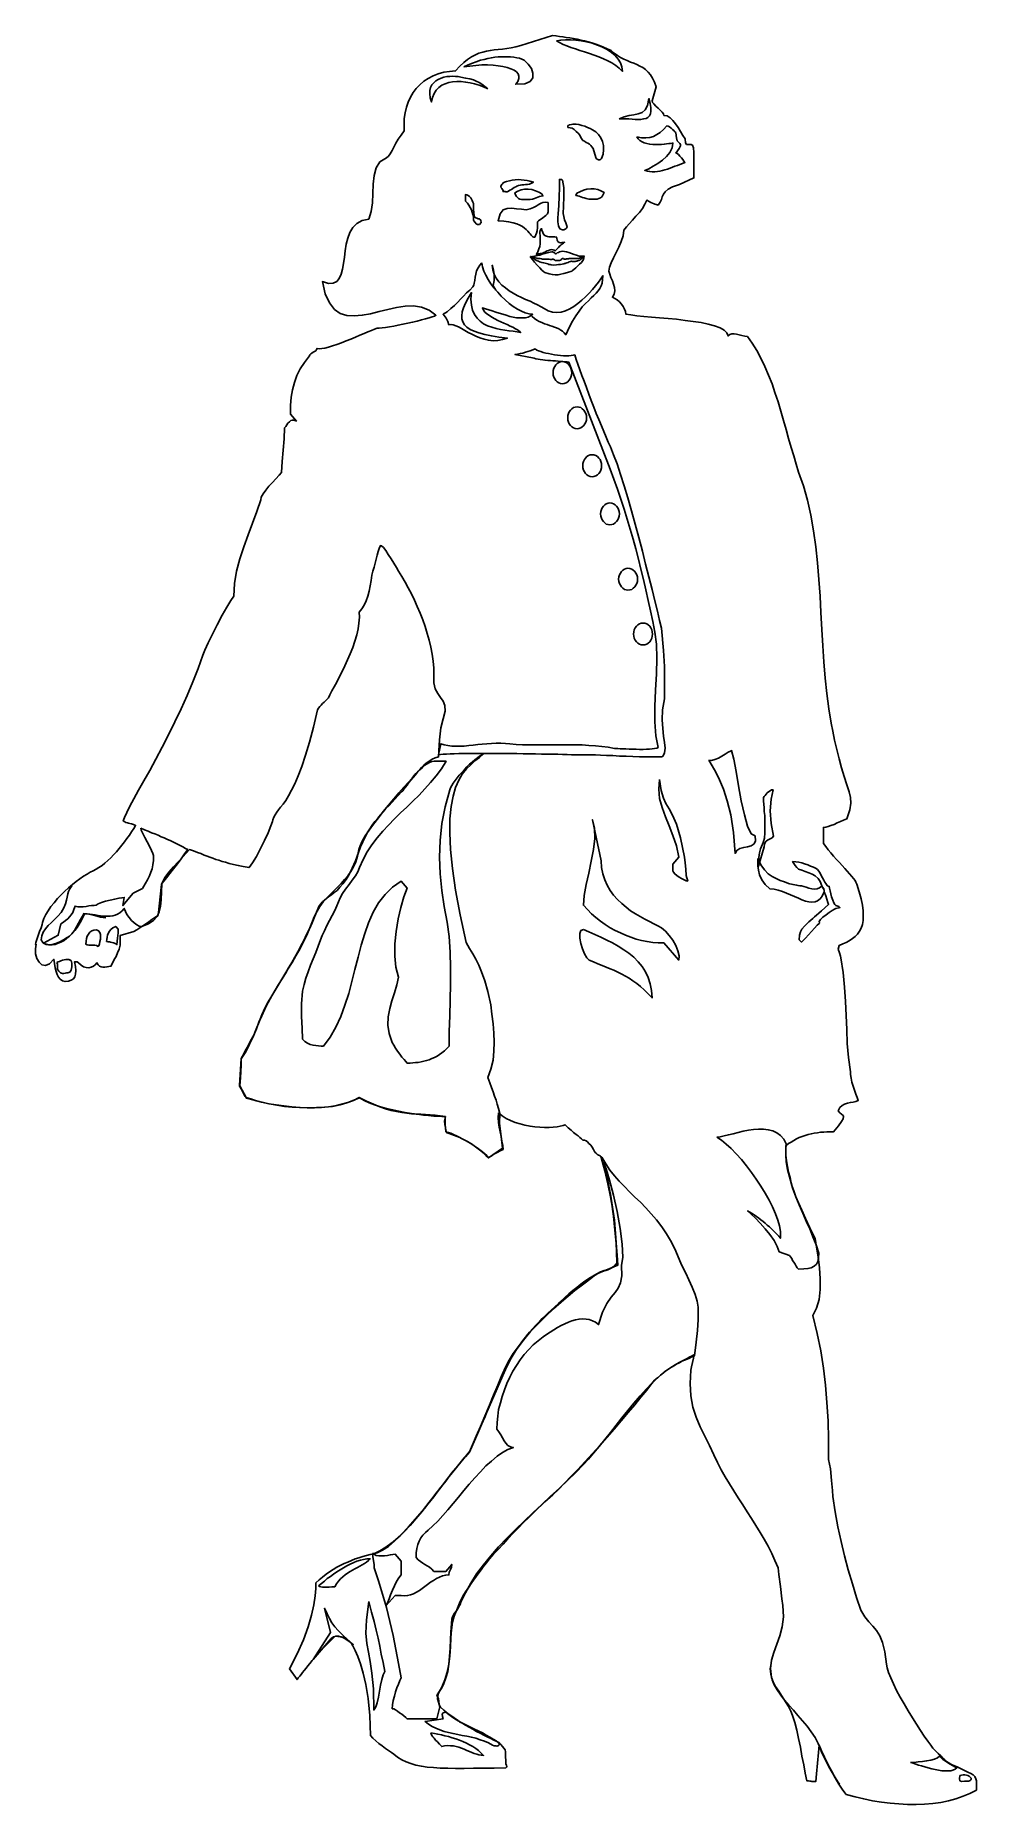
# Model space of a CAD drawing. Extents: x 9 to 98, y -106 to 61.
import ezdxf

# ---------------------------------------------------------------- set-up
doc = ezdxf.new("R2010")
doc.units = 0
doc.header["$LTSCALE"] = 25
doc.header["$MEASUREMENT"] = 0
for name, color, linetype in [('1', 7, 'CONTINUOUS'), ('2', 7, 'CONTINUOUS'), ('3', 7, 'CONTINUOUS'), ('7', 7, 'CONTINUOUS')]:
    doc.layers.add(name, color=color, linetype=linetype)

msp = doc.modelspace()

# ---------------------------------------------------------------- linework, layer by layer
at = {"layer": '1', "linetype": 'CONTINUOUS'}
for points in [[(59.34, 52.11), (59.55, 52.09), (59.74, 52.04), (59.93, 51.92), (60.13, 51.75), (60.3, 51.58), (60.45, 51.38), (60.57, 51.17), (60.68, 50.98), (60.76, 50.9), (60.91, 50.81), (61.07, 50.71), (61.22, 50.64), (61.37, 50.54), (61.49, 50.43), (61.6, 50.29), (61.72, 50.12), (61.79, 49.91), (62.02, 49.2), (62.1, 49.12), (62.12, 49.12), (62.16, 49.1), (62.22, 49.06), (62.27, 49.06), (62.33, 49.06), (62.41, 49.1), (62.45, 49.12), (62.46, 49.12), (62.52, 49.2), (62.66, 49.6), (62.71, 50.02), (62.7, 50.41), (62.6, 50.79), (62.45, 51.13), (62.23, 51.46), (61.97, 51.71), (61.66, 51.9), (61.43, 52.02), (61.18, 52.11), (60.93, 52.23), (60.66, 52.32), (60.38, 52.4), (60.11, 52.44), (59.82, 52.44), (59.51, 52.38), (59.47, 52.36), (59.44, 52.34), (59.38, 52.32), (59.34, 52.3), (59.34, 52.11)], [(53.03, 46.42), (53.09, 46.34), (53.15, 46.27), (53.21, 46.17), (53.22, 46.07), (53.3, 46.07), (53.38, 46.07), (53.44, 46.07), (53.47, 46.04), (53.59, 46.05), (53.72, 46.11), (53.86, 46.19), (54.01, 46.27), (54.15, 46.36), (54.28, 46.46), (54.41, 46.52), (54.51, 46.57), (54.66, 46.63), (54.84, 46.67), (55.01, 46.71), (55.18, 46.71), (55.35, 46.73), (55.52, 46.74), (55.7, 46.78), (55.85, 46.84), (55.91, 46.86), (55.99, 46.9), (56.04, 46.92), (56.08, 46.96), (55.74, 47.05), (55.49, 47.11), (55.22, 47.15), (54.93, 47.17), (54.64, 47.19), (54.36, 47.17), (54.09, 47.13), (53.82, 47.07), (53.55, 47.01), (53.44, 46.97), (53.34, 46.94), (53.24, 46.88), (53.15, 46.8), (53.09, 46.73), (53.03, 46.63), (53.01, 46.53), (53.03, 46.42)], [(58.42, 43.95), (58.4, 43.6), (58.4, 43.22), (58.46, 42.83), (58.59, 42.55), (58.73, 42.49), (58.84, 42.45), (58.94, 42.45), (59.03, 42.49), (59.13, 42.55), (59.21, 42.62), (59.24, 42.68), (59.26, 42.74), (59.13, 43.1), (59.03, 43.41), (58.96, 43.7), (58.9, 44), (58.92, 44.69), (58.96, 45.58), (58.96, 46.44), (58.82, 47.13), (58.78, 47.19), (58.71, 47.2), (58.61, 47.22), (58.54, 47.22), (58.54, 46.42), (58.52, 45.59), (58.48, 44.75), (58.42, 43.95)], [(50.41, 44.94), (50.37, 45.06), (50.31, 45.21), (50.23, 45.35), (50.16, 45.48), (50.04, 45.59), (49.93, 45.69), (49.81, 45.77), (49.68, 45.79), (49.68, 45.15), (49.85, 44.96), (49.99, 44.77), (50.12, 44.56), (50.23, 44.35), (50.31, 44.12), (50.37, 43.89), (50.41, 43.64), (50.43, 43.37), (50.46, 43.31), (50.58, 43.16), (50.69, 43.01), (50.79, 42.95), (50.98, 42.95), (51.15, 43.16), (51.13, 43.33), (51.06, 43.43), (50.98, 43.49), (50.87, 43.5), (50.75, 43.54), (50.64, 43.58), (50.56, 43.64), (50.5, 43.77), (50.45, 44.06), (50.43, 44.41), (50.41, 44.71), (50.41, 44.94)], [(57.48, 45.04), (57.46, 44.69), (57.48, 44.39), (57.46, 44.14), (57.4, 43.97), (57.35, 43.89), (57.25, 43.81), (57.12, 43.72), (56.98, 43.6), (56.83, 43.5), (56.69, 43.39), (56.56, 43.29), (56.46, 43.2), (56.46, 42.66), (56.45, 42.36), (56.37, 42.13), (56.22, 41.76), (56.12, 41.76), (56.02, 41.8), (55.95, 41.86), (55.87, 41.95), (55.77, 42.07), (55.68, 42.18), (55.56, 42.32), (55.41, 42.47), (55.24, 42.6), (55.05, 42.76), (54.8, 42.89), (54.51, 43.01), (54.16, 43.12), (53.74, 43.22), (53.28, 43.27), (52.75, 43.31), (52.94, 43.95), (53.22, 44.33), (53.61, 44.48), (54.03, 44.5), (54.49, 44.44), (54.95, 44.39), (55.41, 44.35), (55.79, 44.43), (56.1, 44.56), (56.33, 44.69), (56.52, 44.81), (56.68, 44.9), (56.81, 44.98), (56.98, 45.04), (57.19, 45.06), (57.48, 45.04)], [(56.85, 42.62), (56.89, 42.43), (56.98, 42.2), (57.08, 41.99), (57.21, 41.88), (57.31, 41.84), (57.42, 41.82), (57.54, 41.8), (57.67, 41.8), (57.81, 41.78), (57.94, 41.78), (58.09, 41.78), (58.25, 41.76), (58.23, 41.78), (58.29, 41.65), (58.34, 41.49), (58.4, 41.36), (58.52, 41.24), (58.63, 41.22), (58.78, 41.24), (58.92, 41.26), (59.03, 41.28), (58.92, 41.19), (58.78, 41.09), (58.67, 40.99), (58.55, 40.9), (58.46, 40.78), (58.34, 40.67), (58.23, 40.57), (58.13, 40.46), (58.04, 40.53), (57.92, 40.57), (57.79, 40.59), (57.65, 40.55), (57.52, 40.51), (57.38, 40.46), (57.25, 40.4), (57.15, 40.34), (57.12, 40.32), (57.06, 40.3), (57, 40.27), (56.96, 40.23), (56.89, 40.23), (56.83, 40.21), (56.75, 40.21), (56.68, 40.19), (56.6, 40.17), (56.5, 40.17), (56.43, 40.15), (56.35, 40.15), (56.41, 40.21), (56.46, 40.3), (56.5, 40.38), (56.52, 40.46), (56.56, 40.55), (56.6, 40.67), (56.64, 40.76), (56.68, 40.86), (56.71, 41.17), (56.73, 41.51), (56.71, 41.86), (56.68, 42.16), (56.68, 42.22), (56.69, 42.28), (56.71, 42.34), (56.71, 42.39), (56.75, 42.45), (56.79, 42.51), (56.83, 42.57), (56.85, 42.62)], [(55.85, 39.9), (56, 39.92), (56.22, 39.96), (56.45, 40.02), (56.69, 40.07), (56.92, 40.15), (57.15, 40.21), (57.37, 40.27), (57.52, 40.3), (57.67, 40.34), (57.81, 40.36), (57.88, 40.36), (57.96, 40.34), (58.02, 40.3), (58.07, 40.27), (58.13, 40.21), (58.21, 40.17), (58.23, 40.19), (58.27, 40.23), (58.34, 40.27), (58.44, 40.32), (58.55, 40.38), (58.69, 40.42), (58.84, 40.44), (59.01, 40.42), (59.22, 40.36), (59.44, 40.3), (59.68, 40.21), (59.93, 40.13), (60.16, 40.05), (60.41, 39.98), (60.64, 39.96), (60.85, 39.96), (60.89, 39.96), (60.87, 39.94), (60.84, 39.92), (60.8, 39.88), (60.78, 39.88), (60.7, 39.86), (60.61, 39.82), (60.51, 39.81), (60.43, 39.79), (60.34, 39.75), (60.24, 39.75), (60.15, 39.73), (60.07, 39.73), (59.65, 39.73), (59.55, 39.73), (59.47, 39.73), (59.38, 39.71), (59.3, 39.71), (59.22, 39.71), (59.13, 39.69), (59.05, 39.69), (58.96, 39.69), (58.92, 39.73), (58.9, 39.73), (58.88, 39.73), (58.84, 39.73), (58.82, 39.73), (58.8, 39.73), (58.77, 39.71), (58.75, 39.69), (58.73, 39.69), (58.69, 39.63), (58.63, 39.59), (58.55, 39.56), (58.48, 39.54), (58.4, 39.54), (58.31, 39.54), (58.23, 39.54), (58.15, 39.54), (58.11, 39.58), (58.07, 39.61), (58.02, 39.65), (57.96, 39.69), (57.88, 39.67), (57.81, 39.65), (57.69, 39.65), (57.58, 39.67), (57.48, 39.67), (57.37, 39.67), (57.27, 39.69), (57.19, 39.69), (57.08, 39.69), (56.94, 39.69), (56.83, 39.71), (56.71, 39.73), (56.6, 39.73), (56.48, 39.75), (56.39, 39.79), (56.27, 39.81), (56.22, 39.81), (56.12, 39.82), (56.04, 39.84), (55.97, 39.84), (55.95, 39.84), (55.95, 39.84), (55.93, 39.86), (55.91, 39.88), (55.89, 39.88), (55.87, 39.9), (55.87, 39.92), (55.87, 39.92), (55.85, 39.94), (55.85, 39.92), (55.85, 39.92), (55.85, 39.9), (55.85, 39.9)], [(55.79, 39.94), (55.85, 39.84), (56, 39.65), (56.2, 39.4), (56.45, 39.13), (56.68, 38.87), (56.89, 38.64), (57.06, 38.48), (57.15, 38.41), (57.56, 38.29), (57.88, 38.23), (58.15, 38.2), (58.42, 38.21), (58.67, 38.25), (58.96, 38.33), (59.3, 38.43), (59.7, 38.54), (59.78, 38.6), (59.91, 38.69), (60.09, 38.85), (60.26, 39.02), (60.43, 39.21), (60.61, 39.38), (60.74, 39.54), (60.82, 39.65), (60.82, 39.71), (60.84, 39.81), (60.85, 39.88), (60.85, 39.94), (60.76, 39.84), (60.66, 39.75), (60.57, 39.67), (60.45, 39.59), (60.36, 39.56), (60.26, 39.52), (60.18, 39.5), (60.11, 39.48), (60.01, 39.46), (59.93, 39.46), (59.84, 39.46), (59.74, 39.46), (59.68, 39.48), (59.59, 39.46), (59.47, 39.42), (59.36, 39.38), (59.24, 39.35), (59.15, 39.31), (59.09, 39.27), (59.05, 39.27), (59.01, 39.27), (58.94, 39.25), (58.8, 39.21), (58.65, 39.19), (58.46, 39.17), (58.25, 39.15), (58, 39.13), (57.75, 39.15), (57.65, 39.17), (57.54, 39.19), (57.44, 39.23), (57.33, 39.27), (57.19, 39.31), (57.04, 39.35), (56.87, 39.38), (56.66, 39.44), (56.56, 39.48), (56.45, 39.52), (56.35, 39.59), (56.23, 39.65), (56.14, 39.73), (56.02, 39.81), (55.91, 39.86), (55.79, 39.94)], [(51.38, -7.05), (50.98, -7.37), (50.56, -7.7), (50.16, -8.06), (49.76, -8.46), (49.37, -8.94), (49.05, -9.52), (48.74, -10.21), (48.49, -11.03), (48.32, -12.01), (48.2, -13.16), (48.18, -14.5), (48.26, -16.06), (48.45, -17.86), (48.74, -19.91), (49.16, -22.23), (49.72, -24.86), (50.04, -25.41), (50.35, -25.91), (50.64, -26.43), (50.92, -26.98), (51.19, -27.63), (51.48, -28.46), (51.77, -29.48), (52.07, -30.74), (52.17, -31.62), (52.27, -32.52), (52.34, -33.4), (52.38, -34.27), (52.36, -35.13), (52.27, -35.97), (52.07, -36.8), (51.77, -37.6), (51.96, -38.1), (52.13, -38.56), (52.29, -38.96), (52.42, -39.35), (52.55, -39.73), (52.67, -40.11), (52.78, -40.54), (52.9, -41), (52.88, -41.9), (52.96, -42.68), (53.07, -43.45), (53.17, -44.26), (51.84, -45.19), (51.6, -44.96), (51.35, -44.73), (51.12, -44.52), (50.87, -44.33), (50.62, -44.14), (50.37, -43.97), (50.12, -43.79), (49.87, -43.66), (49.62, -43.51), (49.37, -43.39), (49.12, -43.26), (48.87, -43.16), (48.62, -43.07), (48.37, -42.97), (48.13, -42.89), (47.88, -42.82), (47.78, -42.4), (47.74, -42.03), (47.74, -41.67), (47.74, -41.28), (47.44, -41.28), (47.09, -41.26), (46.67, -41.24), (46.19, -41.19), (45.69, -41.15), (45.13, -41.07), (44.58, -41), (43.98, -40.9), (43.39, -40.79), (42.8, -40.67), (42.22, -40.52), (41.65, -40.36), (41.09, -40.17), (40.57, -39.98), (40.09, -39.77), (39.65, -39.52), (39.12, -39.75), (38.56, -39.96), (37.97, -40.13), (37.35, -40.27), (36.72, -40.36), (36.07, -40.42), (35.4, -40.46), (34.71, -40.48), (34, -40.44), (33.29, -40.4), (32.58, -40.33), (31.85, -40.21), (31.14, -40.08), (30.41, -39.92), (29.7, -39.75), (28.99, -39.54), (28.36, -38.39), (28.42, -37.64), (28.46, -37.05), (28.48, -36.47), (28.5, -35.84), (28.92, -35.17), (29.28, -34.46), (29.61, -33.75), (29.91, -33.04), (30.18, -32.35), (30.45, -31.68), (30.72, -31.05), (31.03, -30.47), (31.37, -29.9), (31.7, -29.36), (32.02, -28.82), (32.35, -28.29), (32.66, -27.77), (32.96, -27.25), (33.27, -26.73), (33.56, -26.23), (33.84, -25.72), (34.13, -25.18), (34.4, -24.66), (34.67, -24.11), (34.94, -23.55), (35.19, -22.98), (35.44, -22.38), (35.68, -21.77), (35.82, -21.46), (35.97, -21.23), (36.16, -21.02), (36.35, -20.85), (36.57, -20.68), (36.78, -20.52), (37.03, -20.35), (37.28, -20.14), (37.54, -19.93), (37.81, -19.64), (38.1, -19.32), (38.39, -18.91), (38.67, -18.43), (38.98, -17.84), (39.27, -17.15), (39.58, -16.34), (39.77, -15.83), (39.98, -15.35), (40.19, -14.91), (40.4, -14.48), (40.63, -14.12), (40.86, -13.76), (41.11, -13.43), (41.38, -13.1), (41.63, -12.8), (41.9, -12.51), (42.16, -12.2), (42.45, -11.92), (42.74, -11.61), (43.03, -11.3), (43.31, -10.96), (43.62, -10.61), (43.74, -10.52), (43.85, -10.36), (44, -10.19), (44.16, -9.98), (44.33, -9.75), (44.52, -9.52), (44.73, -9.27), (44.94, -9.02), (45.15, -8.77), (45.37, -8.54), (45.6, -8.31), (45.83, -8.12), (46.06, -7.97), (46.27, -7.85), (46.5, -7.76), (46.71, -7.74), (47.84, -7.74), (47.4, -8.45), (46.9, -9.1), (46.38, -9.73), (45.84, -10.34), (45.29, -10.94), (44.71, -11.49), (44.12, -12.07), (43.54, -12.62), (42.97, -13.18), (42.39, -13.76), (41.86, -14.35), (41.34, -14.96), (40.84, -15.62), (40.4, -16.29), (40, -17.01), (39.65, -17.78), (39.5, -18.17), (39.27, -18.55), (38.98, -18.97), (38.67, -19.39), (38.35, -19.81), (38.06, -20.24), (37.83, -20.62), (37.68, -21), (37.52, -21.4), (37.33, -21.83), (37.08, -22.31), (36.83, -22.79), (36.57, -23.26), (36.34, -23.74), (36.12, -24.18), (35.99, -24.59), (35.76, -25.2), (35.53, -25.79), (35.28, -26.41), (35.03, -27), (34.8, -27.62), (34.59, -28.23), (34.42, -28.82), (34.28, -29.44), (34.17, -30.64), (34.19, -31.83), (34.25, -32.94), (34.28, -33.98), (34.51, -34.19), (34.76, -34.36), (35.01, -34.48), (35.28, -34.55), (35.55, -34.59), (35.8, -34.61), (36.03, -34.63), (36.26, -34.63), (36.89, -33.79), (37.43, -32.85), (37.89, -31.85), (38.29, -30.78), (38.64, -29.67), (38.94, -28.54), (39.23, -27.39), (39.52, -26.23), (39.81, -25.1), (40.15, -24.01), (40.51, -22.98), (40.96, -22), (41.45, -21.1), (42.07, -20.31), (42.78, -19.62), (43.6, -19.07), (44.16, -19.72), (43.85, -20.54), (43.56, -21.54), (43.31, -22.63), (43.12, -23.8), (43.01, -24.99), (42.99, -26.14), (43.08, -27.19), (43.33, -28.13), (43.18, -28.86), (42.95, -29.61), (42.72, -30.36), (42.51, -31.1), (42.36, -31.87), (42.34, -32.66), (42.45, -33.46), (42.76, -34.31), (42.89, -34.55), (43.05, -34.82), (43.26, -35.11), (43.47, -35.4), (43.66, -35.67), (43.87, -35.9), (44.02, -36.09), (44.16, -36.24), (44.43, -36.24), (44.69, -36.22), (44.96, -36.2), (45.21, -36.17), (45.48, -36.13), (45.73, -36.07), (46, -36.01), (46.25, -35.92), (46.5, -35.82), (46.75, -35.71), (46.99, -35.59), (47.22, -35.44), (47.45, -35.26), (47.68, -35.07), (47.91, -34.86), (48.13, -34.63), (48.14, -33.25), (48.18, -31.79), (48.22, -30.3), (48.26, -28.77), (48.26, -27.25), (48.22, -25.76), (48.13, -24.3), (47.95, -22.92), (47.67, -21.44), (47.44, -19.93), (47.28, -18.38), (47.22, -16.8), (47.28, -15.21), (47.44, -13.62), (47.74, -12.03), (48.18, -10.44), (48.26, -10.25), (48.37, -10.04), (48.51, -9.81), (48.68, -9.56), (48.87, -9.31), (49.08, -9.04), (49.31, -8.79), (49.56, -8.52), (49.81, -8.27), (50.06, -8.02), (50.31, -7.81), (50.56, -7.6), (50.79, -7.41), (51, -7.26), (51.21, -7.14), (51.38, -7.05)], [(72.66, -7.64), (72.95, -8.18), (73.3, -8.77), (73.66, -9.48), (74.04, -10.36), (74.39, -11.46), (74.71, -12.8), (74.96, -14.45), (75.12, -16.44), (75.29, -16.15), (75.58, -15.98), (75.94, -15.88), (76.31, -15.81), (76.65, -15.71), (76.92, -15.54), (77.05, -15.25), (77.01, -14.79), (76.63, -14.58), (76.29, -13.87), (76, -12.78), (75.71, -11.46), (75.46, -10.06), (75.23, -8.69), (75, -7.55), (74.79, -6.72), (74.68, -6.78), (74.46, -6.89), (74.2, -7.07), (73.87, -7.26), (73.55, -7.45), (73.22, -7.58), (72.91, -7.66), (72.66, -7.64)], [(67.99, -9.46), (68.14, -10.5), (68.35, -11.21), (68.6, -11.72), (68.89, -12.22), (69.21, -12.82), (69.58, -13.68), (69.96, -14.96), (70.36, -16.78), (70.42, -17.32), (70.46, -17.92), (70.5, -18.51), (70.65, -19.05), (70.52, -19.03), (70.31, -18.93), (70.07, -18.82), (69.85, -18.68), (69.62, -18.53), (69.42, -18.38), (69.31, -18.22), (69.25, -18.09), (69.25, -17.44), (69.81, -16.78), (69.58, -15.73), (69.25, -14.75), (68.89, -13.83), (68.54, -12.97), (68.23, -12.11), (68, -11.24), (67.91, -10.38), (67.99, -9.46)], [(78.72, -10.42), (78.53, -11.32), (78.45, -12.41), (78.53, -13.6), (78.76, -14.81), (78.61, -14.96), (78.45, -15.06), (78.32, -15.14), (78.18, -15.19), (78.05, -15.29), (77.95, -15.4), (77.9, -15.58), (77.88, -15.83), (77.34, -17.65), (77.36, -17.26), (77.38, -16.82), (77.44, -16.38), (77.53, -16), (77.71, -15.58), (77.82, -15.31), (77.9, -15), (77.92, -14.48), (77.94, -12.87), (77.88, -12.47), (77.86, -12.13), (77.84, -11.8), (77.82, -11.49), (77.8, -11.15), (77.86, -11.07), (77.95, -10.98), (78.05, -10.84), (78.16, -10.73), (78.28, -10.61), (78.43, -10.52), (78.57, -10.44), (78.72, -10.42)], [(62.48, -17.13), (62.52, -17.78), (62.64, -18.38), (62.81, -18.93), (63.04, -19.45), (63.33, -19.93), (63.65, -20.37), (64.02, -20.79), (64.42, -21.17), (64.84, -21.52), (65.26, -21.85), (65.72, -22.13), (66.16, -22.4), (66.61, -22.65), (67.03, -22.88), (67.45, -23.09), (67.83, -23.28), (68.18, -23.48), (68.54, -23.78), (68.91, -24.18), (69.25, -24.64), (69.54, -25.14), (69.73, -25.64), (69.85, -26.12), (69.81, -26.52), (68.41, -24.89), (67.87, -24.87), (67.35, -24.84), (66.82, -24.76), (66.3, -24.66), (65.78, -24.53), (65.28, -24.36), (64.77, -24.17), (64.29, -23.95), (63.79, -23.72), (63.33, -23.46), (62.87, -23.15), (62.43, -22.84), (61.99, -22.5), (61.58, -22.13), (61.18, -21.75), (60.8, -21.33), (60.87, -20.41), (61.05, -19.39), (61.3, -18.3), (61.54, -17.17), (61.76, -16.06), (61.87, -15.02), (61.85, -14.06), (61.66, -13.26), (62.48, -17.13)], [(19.01, -14.06), (19.06, -14.25), (19.2, -14.56), (19.39, -14.94), (19.62, -15.35), (19.83, -15.77), (20.02, -16.15), (20.16, -16.46), (20.21, -16.65), (20.2, -17.11), (20.16, -17.51), (20.08, -17.88), (19.97, -18.22), (19.83, -18.57), (19.64, -18.93), (19.43, -19.32), (19.18, -19.74), (18.3, -20.2), (17.32, -21.37), (17.44, -20.6), (17.24, -20.62), (16.94, -20.68), (16.55, -20.75), (16.13, -20.85), (15.69, -20.96), (15.31, -21.08), (15, -21.19), (14.81, -21.33), (14.6, -21.35), (14.35, -21.37), (14.1, -21.4), (13.85, -21.44), (13.58, -21.48), (13.31, -21.48), (13.05, -21.48), (12.8, -21.42), (12.7, -21.75), (12.58, -22.02), (12.45, -22.25), (12.28, -22.44), (12.11, -22.61), (11.91, -22.79), (11.7, -22.94), (11.47, -23.09), (11.22, -24.17), (9.82, -24.93), (10.09, -25.03), (10.36, -25.07), (10.65, -25.07), (10.92, -25.03), (11.2, -24.93), (11.47, -24.82), (11.76, -24.66), (12.03, -24.45), (12.28, -24.24), (12.53, -23.99), (12.78, -23.72), (12.99, -23.44), (13.2, -23.13), (13.37, -22.82), (13.54, -22.48), (13.68, -22.15), (13.95, -22.15), (14.19, -22.19), (14.46, -22.21), (14.71, -22.25), (14.96, -22.29), (15.19, -22.33), (15.44, -22.36), (15.67, -22.38), (15.9, -22.38), (16.13, -22.36), (16.36, -22.33), (16.59, -22.27), (16.8, -22.17), (17.03, -22.04), (17.24, -21.87), (17.45, -21.63), (17.55, -21.92), (17.7, -22.21), (17.91, -22.5), (18.14, -22.77), (18.37, -23), (18.62, -23.17), (18.87, -23.3), (19.1, -23.34), (19.74, -23.09), (20.21, -22.79), (20.54, -22.4), (20.75, -21.96), (20.87, -21.42), (20.94, -20.81), (20.96, -20.08), (21, -19.28), (21.17, -19.07), (21.44, -18.74), (21.75, -18.34), (22.09, -17.9), (22.46, -17.42), (22.82, -16.94), (23.15, -16.48), (23.44, -16.08), (23.22, -15.96), (22.99, -15.83), (22.78, -15.71), (22.53, -15.6), (22.28, -15.48), (22.04, -15.35), (21.79, -15.23), (21.52, -15.12), (21.23, -14.98), (20.94, -14.87), (20.64, -14.73), (20.33, -14.6), (20.02, -14.48), (19.7, -14.35), (19.35, -14.2), (19.01, -14.06)], [(77.28, -16.92), (77.57, -17.53), (77.9, -17.99), (78.24, -18.36), (78.61, -18.63), (78.99, -18.82), (79.37, -18.99), (79.78, -19.12), (80.16, -19.28), (80.29, -19.32), (80.45, -19.35), (80.6, -19.39), (80.75, -19.41), (80.93, -19.43), (81.08, -19.47), (81.23, -19.49), (81.39, -19.51), (81.62, -19.56), (81.85, -19.64), (82.1, -19.72), (82.36, -19.78), (82.61, -19.81), (82.86, -19.79), (83.09, -19.7), (83.3, -19.53), (83.4, -19.66), (83.49, -19.79), (83.55, -19.93), (83.55, -20.03), (83.53, -19.91), (83.48, -19.78), (83.38, -19.64), (83.32, -19.49), (83.17, -19.08), (82.96, -18.8), (82.69, -18.57), (82.4, -18.4), (82.08, -18.26), (81.75, -18.15), (81.42, -18.03), (81.12, -17.92), (80.94, -17.78), (80.81, -17.59), (80.68, -17.38), (80.56, -17.21), (80.85, -17.23), (81.14, -17.26), (81.42, -17.34), (81.69, -17.42), (81.98, -17.53), (82.25, -17.63), (82.52, -17.74), (82.77, -17.86), (82.9, -17.95), (83.03, -18.11), (83.15, -18.3), (83.26, -18.51), (83.38, -18.74), (83.49, -18.95), (83.59, -19.14), (83.69, -19.28), (83.76, -19.37), (83.82, -19.47), (83.9, -19.53), (84.01, -19.56), (84.03, -19.72), (84.09, -19.97), (84.15, -20.25), (84.24, -20.54), (84.34, -20.85), (84.45, -21.1), (84.55, -21.27), (84.63, -21.37), (84.91, -21.46), (85.03, -21.54), (84.93, -21.58), (84.63, -21.63), (84.51, -21.69), (84.3, -21.83), (84.01, -22.02), (83.71, -22.23), (83.42, -22.46), (83.19, -22.69), (83.07, -22.86), (83.11, -22.98), (83.05, -23.05), (82.88, -23.23), (82.63, -23.49), (82.34, -23.8), (82.06, -24.13), (81.77, -24.43), (81.56, -24.66), (81.4, -24.82), (81.19, -24.61), (81.21, -24.15), (81.29, -23.84), (81.44, -23.59), (81.67, -23.3), (81.9, -23.09), (82.1, -22.9), (82.27, -22.73), (82.46, -22.57), (82.63, -22.42), (82.82, -22.27), (83.03, -22.08), (83.28, -21.85), (83.95, -21.25), (83.88, -21.06), (83.8, -20.77), (83.69, -20.45), (83.55, -20.08), (83.36, -20.47), (83.15, -20.73), (82.92, -20.91), (82.67, -21.02), (82.38, -21.04), (82.1, -21.02), (81.77, -20.94), (81.44, -20.81), (81.1, -20.68), (80.73, -20.5), (80.37, -20.35), (79.99, -20.18), (79.6, -20.03), (79.2, -19.91), (78.8, -19.81), (78.39, -19.78), (77.95, -19.37), (77.65, -18.93), (77.44, -18.47), (77.32, -18.01), (77.28, -17.61), (77.26, -17.26), (77.28, -17.03), (77.28, -16.92)], [(60.8, -23.61), (61.33, -23.86), (61.89, -24.09), (62.45, -24.36), (63, -24.63), (63.56, -24.89), (64.09, -25.2), (64.61, -25.53), (65.09, -25.87), (65.55, -26.25), (65.97, -26.68), (66.34, -27.12), (66.66, -27.62), (66.91, -28.15), (67.12, -28.75), (67.24, -29.38), (67.28, -30.09), (66.91, -29.69), (66.55, -29.32), (66.18, -29), (65.84, -28.71), (65.47, -28.46), (65.13, -28.23), (64.78, -28.02), (64.42, -27.83), (64.06, -27.65), (63.69, -27.48), (63.33, -27.33), (62.96, -27.17), (62.58, -27.02), (62.18, -26.87), (61.77, -26.69), (61.35, -26.52), (61.14, -26.31), (60.91, -25.93), (60.72, -25.45), (60.57, -24.95), (60.47, -24.45), (60.45, -24.01), (60.57, -23.72), (60.8, -23.61)], [(73.39, -43.24), (73.83, -43.53), (74.27, -43.89), (74.75, -44.31), (75.23, -44.81), (75.73, -45.35), (76.21, -45.94), (76.67, -46.56), (77.13, -47.19), (77.57, -47.86), (77.97, -48.53), (78.34, -49.18), (78.66, -49.83), (78.93, -50.47), (79.16, -51.06), (79.32, -51.62), (79.41, -52.13), (79.41, -52.79), (79.26, -52.59), (79.09, -52.42), (78.91, -52.23), (78.72, -52.06), (78.55, -51.88), (78.36, -51.71), (78.16, -51.54), (77.97, -51.37), (77.76, -51.19), (77.57, -51.04), (77.36, -50.89), (77.15, -50.73), (76.94, -50.58), (76.73, -50.45), (76.52, -50.31), (76.31, -50.2), (76.63, -50.5), (77.05, -50.89), (77.49, -51.37), (77.97, -51.88), (78.41, -52.44), (78.8, -53), (79.1, -53.55), (79.3, -54.05), (80.25, -54.4), (80.35, -54.53), (80.47, -54.7), (80.56, -54.88), (80.68, -55.05), (80.79, -55.24), (80.89, -55.41), (81, -55.57), (81.1, -55.7), (81.6, -55.68), (82, -55.64), (82.32, -55.57), (82.59, -55.43), (82.8, -55.22), (82.94, -54.97), (83.01, -54.63), (83.03, -54.18), (82.77, -53.4), (82.48, -52.65), (82.17, -51.9), (81.85, -51.16), (81.52, -50.41), (81.19, -49.64), (80.87, -48.86), (80.54, -48.03), (80.43, -47.55), (80.31, -47.03), (80.18, -46.54), (80.08, -46), (79.99, -45.48), (79.93, -44.95), (79.91, -44.41), (79.95, -43.87), (79.72, -43.43), (79.41, -43.09), (79.07, -42.84), (78.68, -42.64), (78.26, -42.53), (77.82, -42.49), (77.34, -42.49), (76.86, -42.51), (76.38, -42.59), (75.88, -42.68), (75.4, -42.8), (74.94, -42.91), (74.5, -43.01), (74.08, -43.12), (73.72, -43.2), (73.39, -43.24)], [(62.7, -45.62), (62.94, -46.23), (63.27, -47.3), (63.63, -48.7), (63.98, -50.26), (64.27, -51.87), (64.46, -53.34), (64.52, -54.57), (64.4, -55.37), (64.42, -56.33), (64.31, -57), (64.07, -57.5), (63.79, -57.9), (63.42, -58.34), (63.02, -58.94), (62.62, -59.76), (62.23, -60.93), (61.95, -60.72), (61.66, -60.57), (61.35, -60.47), (61.05, -60.42), (60.72, -60.4), (60.39, -60.42), (60.07, -60.49), (59.72, -60.59), (59.38, -60.7), (59.05, -60.86), (58.71, -61.03), (58.36, -61.22), (58.02, -61.43), (57.67, -61.64), (57.33, -61.87), (57, -62.1), (56.52, -62.47), (56.06, -62.85), (55.64, -63.29), (55.22, -63.75), (54.84, -64.25), (54.49, -64.79), (54.15, -65.34), (53.84, -65.9), (53.57, -66.49), (53.34, -67.11), (53.13, -67.72), (52.96, -68.33), (52.8, -68.95), (52.71, -69.58), (52.65, -70.19), (52.63, -70.81), (52.82, -71.07), (52.99, -71.34), (53.17, -71.63), (53.32, -71.92), (53.49, -72.15), (53.68, -72.36), (53.91, -72.49), (54.2, -72.53), (53.68, -72.72), (53.17, -73.01), (52.65, -73.37), (52.11, -73.82), (51.6, -74.29), (51.08, -74.83), (50.54, -75.41), (50.02, -76), (49.52, -76.61), (49.01, -77.23), (48.51, -77.84), (48.01, -78.42), (47.53, -78.97), (47.05, -79.49), (46.59, -79.95), (46.13, -80.35), (45.88, -80.58), (45.65, -80.83), (45.46, -81.08), (45.29, -81.39), (45.17, -81.71), (45.08, -82.08), (45.02, -82.48), (45, -82.94), (45.21, -83.15), (45.42, -83.32), (45.63, -83.46), (45.84, -83.59), (46.06, -83.73), (46.27, -83.86), (46.48, -84.03), (46.69, -84.24), (47.82, -84.24), (48.37, -83.59), (48.34, -83.84), (48.24, -84.07), (48.14, -84.32), (48.11, -84.57), (47.8, -84.59), (47.49, -84.67), (47.21, -84.78), (46.92, -84.91), (46.65, -85.09), (46.36, -85.26), (46.09, -85.47), (45.84, -85.66), (45.58, -85.85), (45.31, -86.05), (45.04, -86.2), (44.75, -86.35), (44.48, -86.47), (44.2, -86.53), (43.89, -86.54), (43.58, -86.53), (43.03, -86.53), (42.18, -87.48), (42.3, -87.2), (42.45, -86.85), (42.6, -86.45), (42.78, -86.03), (42.97, -85.6), (43.16, -85.2), (43.37, -84.86), (43.58, -84.57), (43.58, -83.27), (43.03, -82.63), (42.8, -82.65), (42.57, -82.69), (42.3, -82.73), (42.03, -82.77), (41.76, -82.79), (41.49, -82.79), (41.24, -82.73), (41.01, -82.63), (41.65, -82.31), (42.26, -81.91), (42.87, -81.43), (43.49, -80.89), (44.06, -80.3), (44.66, -79.66), (45.21, -79.01), (45.79, -78.32), (46.34, -77.61), (46.88, -76.9), (47.44, -76.19), (47.97, -75.48), (48.49, -74.81), (49.03, -74.14), (49.54, -73.53), (50.06, -72.95), (50.33, -72.28), (50.68, -71.48), (51.08, -70.56), (51.5, -69.58), (51.92, -68.56), (52.32, -67.59), (52.71, -66.66), (53.03, -65.86), (53.44, -64.96), (53.93, -64.1), (54.51, -63.23), (55.14, -62.41), (55.81, -61.6), (56.52, -60.86), (57.25, -60.13), (57.98, -59.46), (58.69, -58.82), (59.36, -58.25), (59.99, -57.73), (60.59, -57.29), (61.08, -56.89), (61.51, -56.58), (61.81, -56.33), (62, -56.18), (64.06, -55.32), (63.98, -54.38), (63.88, -53.25), (63.77, -52.02), (63.63, -50.7), (63.46, -49.35), (63.25, -48.03), (63, -46.77), (62.7, -45.62)], [(35.8, -85.6), (36.07, -85.39), (36.34, -85.16), (36.62, -84.93), (36.93, -84.72), (37.22, -84.51), (37.52, -84.3), (37.83, -84.09), (38.16, -83.9), (38.46, -83.73), (38.79, -83.55), (39.12, -83.42), (39.42, -83.29), (39.75, -83.19), (40.05, -83.11), (40.36, -83.07), (40.67, -83.06), (40.51, -83.23), (40.32, -83.36), (40.13, -83.51), (39.92, -83.63), (39.69, -83.76), (39.48, -83.88), (39.23, -84.01), (39, -84.13), (38.77, -84.26), (38.52, -84.42), (38.31, -84.57), (38.08, -84.76), (37.87, -84.95), (37.68, -85.16), (37.49, -85.41), (37.33, -85.7), (37.05, -85.7), (36.8, -85.72), (36.57, -85.72), (36.35, -85.74), (36.16, -85.72), (36.01, -85.7), (35.89, -85.66), (35.8, -85.6)], [(39.1, -91.18), (38.52, -90.69), (38.04, -90.24), (37.66, -89.84), (37.33, -89.48), (37.06, -89.09), (36.82, -88.69), (36.6, -88.25), (36.37, -87.73), (36.91, -90.03), (35.28, -92.58), (36.99, -90.59), (37.22, -90.44), (37.45, -90.36), (37.68, -90.36), (37.93, -90.42), (38.2, -90.55), (38.46, -90.72), (38.77, -90.93), (39.1, -91.18)], [(40.53, -87.1), (40.8, -88.1), (41.03, -88.98), (41.22, -89.78), (41.42, -90.55), (41.57, -91.3), (41.72, -92.05), (41.88, -92.85), (42.05, -93.69), (41.9, -94.02), (41.76, -94.46), (41.65, -94.98), (41.55, -95.55), (41.45, -96.13), (41.34, -96.65), (41.19, -97.05), (41.01, -97.34), (40.97, -95.32), (40.84, -93.85), (40.67, -92.76), (40.5, -91.87), (40.34, -91.05), (40.27, -90.07), (40.32, -88.83), (40.53, -87.1)], [(47.82, -97.55), (48.09, -97.76), (48.36, -97.95), (48.66, -98.16), (48.99, -98.37), (49.31, -98.56), (49.66, -98.77), (50, -98.97), (50.37, -99.16), (50.71, -99.35), (51.06, -99.52), (51.4, -99.71), (51.73, -99.87), (52.06, -100.04), (52.34, -100.17), (52.63, -100.31), (52.88, -100.44), (52.88, -100.56), (52.84, -100.63), (52.8, -100.69), (52.73, -100.73), (52.63, -100.75), (52.52, -100.73), (52.38, -100.71), (52.21, -100.65), (51.84, -100.44), (51.46, -100.27), (51.06, -100.14), (50.64, -100), (50.22, -99.91), (49.79, -99.81), (49.35, -99.73), (48.93, -99.64), (48.49, -99.56), (48.07, -99.47), (47.67, -99.35), (47.26, -99.22), (46.88, -99.06), (46.52, -98.89), (46.17, -98.66), (45.86, -98.41), (47.55, -98.18), (47.51, -97.95), (47.47, -97.74), (47.55, -97.61), (47.82, -97.55)], [(46.4, -99.48), (46.73, -99.54), (47.05, -99.62), (47.4, -99.68), (47.72, -99.77), (48.07, -99.85), (48.41, -99.96), (48.76, -100.06), (49.1, -100.17), (49.43, -100.31), (49.76, -100.46), (50.06, -100.61), (50.37, -100.79), (50.66, -100.98), (50.9, -101.17), (51.15, -101.4), (51.38, -101.63), (51.17, -101.61), (50.94, -101.57), (50.73, -101.52), (50.5, -101.44), (50.27, -101.34), (50.04, -101.25), (49.79, -101.15), (49.54, -101.04), (49.29, -100.94), (49.05, -100.86), (48.8, -100.79), (48.53, -100.73), (48.26, -100.71), (47.97, -100.69), (47.7, -100.73), (47.42, -100.79), (47.21, -100.56), (47.01, -100.35), (46.84, -100.17), (46.71, -100), (46.57, -99.87), (46.48, -99.73), (46.42, -99.6), (46.4, -99.48)], [(91.7, -102.28), (92.04, -102.28), (92.41, -102.24), (92.81, -102.21), (93.21, -102.15), (93.6, -102.07), (93.94, -101.98), (94.23, -101.84), (94.44, -101.71), (94.57, -101.84), (94.75, -102), (94.96, -102.15), (95.19, -102.3), (95.42, -102.46), (95.65, -102.59), (95.86, -102.7), (96.05, -102.8), (95.9, -102.92), (95.69, -103.01), (95.48, -103.07), (95.21, -103.09), (94.94, -103.09), (94.63, -103.07), (94.33, -103.01), (94.02, -102.95), (93.69, -102.88), (93.37, -102.8), (93.04, -102.7), (92.73, -102.61), (92.45, -102.53), (92.18, -102.44), (91.93, -102.36), (91.7, -102.28)], [(96.34, -103.51), (96.51, -103.49), (96.66, -103.47), (96.82, -103.47), (96.97, -103.49), (97.11, -103.53), (97.22, -103.59), (97.32, -103.68), (97.41, -103.78), (97.41, -103.87), (97.39, -103.93), (97.33, -103.99), (97.26, -104.03), (97.16, -104.05), (97.05, -104.07), (96.93, -104.07), (96.8, -104.07), (96.51, -104.1), (96.36, -104.01), (96.3, -103.82), (96.34, -103.51)]]:
    msp.add_lwpolyline(points, dxfattribs=at)
at = {"layer": '2', "linetype": 'CONTINUOUS'}
msp.add_lwpolyline([(51.21, 39.33), (51.29, 38.96), (51.4, 38.56), (51.6, 38.18), (51.81, 37.75), (52.07, 37.35), (52.38, 36.95), (52.71, 36.57), (53.05, 36.18), (53.42, 35.84), (53.8, 35.51), (54.18, 35.22), (54.57, 34.95), (54.95, 34.76), (55.31, 34.61), (55.68, 34.51), (56, 34.48), (55.81, 34.32), (55.58, 34.21), (55.33, 34.15), (55.06, 34.13), (54.78, 34.13), (54.49, 34.15), (54.16, 34.21), (53.84, 34.28), (53.51, 34.38), (53.19, 34.48), (52.84, 34.59), (52.52, 34.69), (52.19, 34.8), (51.86, 34.9), (51.56, 34.99), (51.27, 35.07), (51.36, 34.88), (51.5, 34.69), (51.69, 34.51), (51.92, 34.36), (52.17, 34.21), (52.44, 34.05), (52.73, 33.9), (53.01, 33.77), (53.3, 33.63), (53.61, 33.5), (53.88, 33.36), (54.15, 33.25), (54.38, 33.11), (54.59, 33), (54.76, 32.88), (54.87, 32.75), (54.55, 32.81), (54.18, 32.87), (53.78, 32.9), (53.38, 32.98), (52.96, 33.04), (52.55, 33.13), (52.15, 33.25), (51.75, 33.4), (51.38, 33.59), (51.06, 33.84), (50.77, 34.11), (50.52, 34.46), (50.33, 34.86), (50.22, 35.34), (50.18, 35.89), (50.22, 36.53), (49.91, 36.01), (49.68, 35.53), (49.49, 35.09), (49.37, 34.71), (49.33, 34.34), (49.33, 34.04), (49.43, 33.75), (49.58, 33.48), (49.81, 33.25), (50.1, 33.04), (50.48, 32.87), (50.94, 32.71), (51.5, 32.56), (52.11, 32.44), (52.82, 32.33), (53.63, 32.23), (53.17, 32.08), (52.71, 32), (52.27, 31.98), (51.84, 32.02), (51.42, 32.12), (51.02, 32.25), (50.64, 32.41), (50.27, 32.6), (49.93, 32.77), (49.6, 32.96), (49.29, 33.13), (49.01, 33.29), (48.76, 33.4), (48.51, 33.48), (48.3, 33.52), (48.11, 33.48), (48.01, 33.79), (47.84, 34.11), (47.65, 34.36), (47.55, 34.48), (47.95, 34.72), (48.3, 35.01), (48.62, 35.3), (48.93, 35.61), (49.2, 35.89), (49.49, 36.2), (49.77, 36.49), (50.08, 36.74), (50.35, 37.06), (50.45, 37.22), (50.5, 37.43), (50.54, 37.68), (50.58, 37.97), (50.64, 38.27), (50.71, 38.58), (50.85, 38.87), (51.02, 39.11), (51.21, 39.33)], dxfattribs=at)
at = {"layer": '3', "linetype": 'CONTINUOUS'}
for points in [[(56.25, 31.2), (56.39, 31.1), (56.56, 31.03), (56.77, 30.95), (57, 30.87), (57.25, 30.81), (57.52, 30.76), (57.79, 30.7), (58.07, 30.66), (58.36, 30.62), (58.65, 30.58), (58.92, 30.56), (59.19, 30.56), (59.44, 30.56), (59.65, 30.58), (59.84, 30.6), (59.99, 30.64), (60.13, 30.22), (60.28, 29.76), (60.47, 29.24), (60.66, 28.71), (60.87, 28.15), (61.08, 27.56), (61.31, 26.94), (61.54, 26.33), (61.79, 25.72), (62.02, 25.12), (62.25, 24.53), (62.5, 23.95), (62.73, 23.4), (62.94, 22.88), (63.15, 22.4), (63.35, 21.96), (63.65, 21.21), (63.98, 20.35), (64.31, 19.35), (64.65, 18.28), (65, 17.13), (65.34, 15.9), (65.69, 14.65), (66.03, 13.39), (66.38, 12.12), (66.68, 10.88), (66.99, 9.67), (67.28, 8.5), (67.54, 7.43), (67.79, 6.45), (68, 5.57), (68.18, 4.84), (68.37, 2.71), (68.45, 1.2), (68.45, -0.18), (68.45, -1.85), (68.27, -2.89), (68.23, -3.83), (68.29, -4.65), (68.37, -5.36), (68.46, -5.97), (68.52, -6.51), (68.46, -6.93), (68.29, -7.28), (68.18, -7.32), (67.95, -7.33), (67.6, -7.33), (67.18, -7.33), (66.66, -7.33), (66.09, -7.32), (65.47, -7.3), (64.84, -7.26), (64.21, -7.24), (63.58, -7.2), (62.98, -7.18), (62.43, -7.16), (61.95, -7.14), (61.54, -7.12), (61.24, -7.12), (61.05, -7.12), (60.95, -7.12), (60.8, -7.12), (60.59, -7.12), (60.34, -7.12), (60.03, -7.12), (59.67, -7.12), (59.28, -7.1), (58.84, -7.1), (58.38, -7.08), (57.88, -7.08), (57.37, -7.07), (56.83, -7.07), (56.27, -7.05), (55.7, -7.05), (55.1, -7.03), (54.53, -7.01), (53.91, -7.01), (53.32, -7.01), (52.73, -6.99), (52.15, -6.99), (51.58, -6.99), (51.02, -6.99), (50.48, -6.99), (49.97, -6.99), (49.49, -7.01), (49.03, -7.01), (48.6, -7.03), (48.22, -7.05), (47.88, -7.07), (47.57, -7.08), (47.32, -7.1), (47.13, -7.14), (47.34, -6.09), (47.67, -6.18), (48.01, -6.26), (48.37, -6.3), (48.76, -6.32), (49.14, -6.32), (49.54, -6.3), (49.97, -6.26), (50.39, -6.22), (50.83, -6.16), (51.25, -6.13), (51.69, -6.09), (52.13, -6.05), (52.57, -6.03), (52.99, -6.03), (53.44, -6.05), (53.86, -6.09), (54.45, -6.15), (55.05, -6.18), (55.66, -6.2), (56.27, -6.2), (56.91, -6.2), (57.52, -6.2), (58.15, -6.2), (58.8, -6.18), (59.44, -6.18), (60.07, -6.2), (60.68, -6.2), (61.31, -6.24), (61.93, -6.28), (62.54, -6.34), (63.14, -6.41), (63.73, -6.53), (63.86, -6.53), (64.04, -6.53), (64.27, -6.55), (64.54, -6.55), (64.82, -6.57), (65.13, -6.59), (65.46, -6.59), (65.78, -6.59), (66.11, -6.61), (66.43, -6.61), (66.76, -6.59), (67.05, -6.59), (67.31, -6.55), (67.53, -6.53), (67.72, -6.49), (67.85, -6.43), (67.64, -5.34), (67.56, -4.02), (67.56, -2.56), (67.62, -1.01), (67.7, 0.53), (67.74, 2), (67.7, 3.32), (67.56, 4.44), (67.35, 5.47), (67.14, 6.47), (66.91, 7.46), (66.7, 8.46), (66.47, 9.44), (66.24, 10.4), (65.99, 11.36), (65.74, 12.32), (65.49, 13.25), (65.23, 14.19), (64.94, 15.13), (64.65, 16.07), (64.34, 17.01), (64.02, 17.95), (63.67, 18.89), (63.33, 19.85), (59.44, 29.95), (59.26, 29.97), (59.07, 29.99), (58.86, 30.01), (58.65, 30.03), (58.42, 30.05), (58.17, 30.07), (57.92, 30.09), (57.69, 30.11), (57.44, 30.12), (57.19, 30.14), (56.96, 30.18), (56.73, 30.2), (56.52, 30.24), (56.31, 30.28), (56.14, 30.32), (55.99, 30.37), (54.34, 30.68), (54.59, 30.72), (54.84, 30.76), (55.08, 30.81), (55.33, 30.89), (55.56, 30.95), (55.79, 31.04), (56.02, 31.12), (56.25, 31.2)], [(58.82, 30.01), (58.99, 29.99), (59.17, 29.93), (59.32, 29.84), (59.44, 29.7), (59.55, 29.55), (59.63, 29.38), (59.68, 29.17), (59.7, 28.95), (59.68, 28.74), (59.63, 28.55), (59.55, 28.38), (59.44, 28.23), (59.32, 28.09), (59.17, 28), (58.99, 27.94), (58.82, 27.92), (58.65, 27.94), (58.48, 28), (58.32, 28.09), (58.19, 28.23), (58.09, 28.38), (58.02, 28.55), (57.96, 28.74), (57.94, 28.95), (57.96, 29.17), (58.02, 29.38), (58.09, 29.55), (58.19, 29.7), (58.32, 29.84), (58.48, 29.93), (58.65, 29.99), (58.82, 30.01)], [(60.2, 25.73), (60.38, 25.72), (60.55, 25.66), (60.7, 25.56), (60.84, 25.43), (60.95, 25.27), (61.03, 25.1), (61.08, 24.91), (61.1, 24.7), (61.08, 24.49), (61.03, 24.3), (60.95, 24.12), (60.84, 23.97), (60.7, 23.84), (60.55, 23.74), (60.38, 23.68), (60.2, 23.66), (60.03, 23.68), (59.86, 23.74), (59.7, 23.84), (59.59, 23.97), (59.47, 24.12), (59.4, 24.3), (59.34, 24.49), (59.32, 24.7), (59.34, 24.91), (59.4, 25.1), (59.47, 25.27), (59.59, 25.43), (59.7, 25.56), (59.86, 25.66), (60.03, 25.72), (60.2, 25.73)], [(61.62, 21.21), (61.79, 21.19), (61.97, 21.13), (62.12, 21.04), (62.25, 20.9), (62.37, 20.75), (62.45, 20.58), (62.5, 20.39), (62.52, 20.17), (62.5, 19.96), (62.45, 19.77), (62.37, 19.6), (62.25, 19.45), (62.12, 19.31), (61.97, 19.22), (61.79, 19.16), (61.62, 19.14), (61.45, 19.16), (61.28, 19.22), (61.12, 19.31), (61.01, 19.45), (60.89, 19.6), (60.82, 19.77), (60.76, 19.96), (60.74, 20.17), (60.76, 20.39), (60.82, 20.58), (60.89, 20.75), (61.01, 20.9), (61.12, 21.04), (61.28, 21.13), (61.45, 21.19), (61.62, 21.21)], [(63.31, 16.67), (63.48, 16.65), (63.65, 16.59), (63.81, 16.49), (63.94, 16.36), (64.06, 16.21), (64.13, 16.03), (64.19, 15.84), (64.21, 15.63), (64.19, 15.42), (64.13, 15.23), (64.06, 15.06), (63.94, 14.9), (63.81, 14.77), (63.65, 14.67), (63.48, 14.62), (63.31, 14.6), (63.14, 14.62), (62.96, 14.67), (62.81, 14.77), (62.7, 14.9), (62.58, 15.06), (62.5, 15.23), (62.45, 15.42), (62.43, 15.63), (62.45, 15.84), (62.5, 16.03), (62.58, 16.21), (62.7, 16.36), (62.81, 16.49), (62.96, 16.59), (63.14, 16.65), (63.31, 16.67)], [(65.01, 10.49), (65.19, 10.48), (65.36, 10.42), (65.51, 10.32), (65.65, 10.19), (65.76, 10.03), (65.84, 9.86), (65.9, 9.67), (65.92, 9.46), (65.9, 9.25), (65.84, 9.06), (65.76, 8.88), (65.65, 8.73), (65.51, 8.6), (65.36, 8.5), (65.19, 8.44), (65.01, 8.42), (64.84, 8.44), (64.67, 8.5), (64.52, 8.6), (64.4, 8.73), (64.29, 8.88), (64.21, 9.06), (64.15, 9.25), (64.13, 9.46), (64.15, 9.67), (64.21, 9.86), (64.29, 10.03), (64.4, 10.19), (64.52, 10.32), (64.67, 10.42), (64.84, 10.48), (65.01, 10.49)], [(66.43, 5.32), (66.61, 5.3), (66.78, 5.24), (66.93, 5.15), (67.07, 5.01), (67.18, 4.86), (67.26, 4.69), (67.31, 4.49), (67.33, 4.28), (67.31, 4.07), (67.26, 3.88), (67.18, 3.71), (67.07, 3.55), (66.93, 3.42), (66.78, 3.32), (66.61, 3.27), (66.43, 3.25), (66.26, 3.27), (66.09, 3.32), (65.93, 3.42), (65.8, 3.55), (65.69, 3.71), (65.61, 3.88), (65.55, 4.07), (65.53, 4.28), (65.55, 4.49), (65.61, 4.69), (65.69, 4.86), (65.8, 5.01), (65.93, 5.15), (66.09, 5.24), (66.26, 5.3), (66.43, 5.32)]]:
    msp.add_lwpolyline(points, dxfattribs=at)
at = {"layer": '7', "linetype": 'CONTINUOUS'}
for points in [[(57.88, 60.82), (58.21, 60.78), (58.54, 60.72), (58.86, 60.68), (59.19, 60.62), (59.51, 60.59), (59.86, 60.51), (60.2, 60.45), (60.55, 60.37), (60.91, 60.3), (61.26, 60.2), (61.6, 60.11), (61.97, 59.99), (62.33, 59.86), (62.7, 59.7), (63.06, 59.55), (63.42, 59.38), (63.71, 59.13), (64.02, 58.9), (64.32, 58.73), (64.63, 58.57), (64.94, 58.44), (65.24, 58.3), (65.55, 58.19), (65.84, 58.05), (66.13, 57.92), (66.41, 57.77), (66.66, 57.58), (66.91, 57.35), (67.14, 57.08), (67.33, 56.77), (67.53, 56.39), (67.68, 55.95), (67.28, 54.64), (67.33, 54.49), (67.45, 54.34), (67.64, 54.14), (67.85, 53.95), (68.04, 53.76), (68.23, 53.57), (68.35, 53.4), (68.41, 53.26), (68.71, 53.21), (69, 53.03), (69.25, 52.78), (69.5, 52.46), (69.75, 52.11), (69.96, 51.73), (70.19, 51.36), (70.4, 51.04), (70.44, 50.68), (70.54, 50.52), (70.67, 50.5), (70.82, 50.52), (70.98, 50.52), (71.11, 50.44), (71.21, 50.21), (71.24, 49.75), (71.24, 47.36), (69.88, 46.74), (69.23, 46.52), (68.79, 46.29), (68.52, 46.05), (68.35, 45.82), (68.25, 45.58), (68.18, 45.33), (68.06, 45.06), (67.85, 44.79), (67.76, 44.81), (67.66, 44.83), (67.56, 44.87), (67.47, 44.9), (67.33, 44.96), (67.18, 45.04), (67.01, 45.13), (66.78, 45.25), (66.61, 44.87), (66.38, 44.48), (66.09, 44.1), (65.76, 43.74), (65.44, 43.37), (65.13, 43.03), (64.86, 42.72), (64.63, 42.43), (64.55, 41.89), (64.38, 41.36), (64.15, 40.82), (63.9, 40.3), (63.65, 39.81), (63.42, 39.35), (63.27, 38.92), (63.19, 38.56), (63.29, 38.27), (63.4, 37.95), (63.54, 37.64), (63.65, 37.31), (63.75, 36.99), (63.77, 36.68), (63.71, 36.37), (63.54, 36.09), (63.77, 35.97), (64, 35.84), (64.21, 35.65), (64.4, 35.43), (64.57, 35.22), (64.69, 34.97), (64.77, 34.74), (64.8, 34.49), (65.28, 34.42), (65.86, 34.34), (66.51, 34.27), (67.22, 34.21), (67.99, 34.13), (68.79, 34.07), (69.6, 34), (70.4, 33.9), (71.17, 33.81), (71.92, 33.69), (72.59, 33.54), (73.18, 33.38), (73.7, 33.19), (74.08, 32.98), (74.35, 32.73), (74.46, 32.44), (74.62, 32.56), (74.81, 32.62), (75.02, 32.64), (75.25, 32.6), (75.5, 32.54), (75.77, 32.48), (76.04, 32.42), (76.29, 32.39), (76.75, 31.75), (77.17, 31.06), (77.57, 30.33), (77.94, 29.55), (78.28, 28.74), (78.61, 27.92), (78.89, 27.08), (79.18, 26.21), (79.45, 25.33), (79.7, 24.45), (79.95, 23.59), (80.18, 22.74), (80.43, 21.9), (80.66, 21.1), (80.89, 20.31), (81.12, 19.56), (81.58, 18.28), (81.96, 16.92), (82.29, 15.5), (82.54, 14.04), (82.75, 12.53), (82.9, 10.99), (83.03, 9.44), (83.15, 7.87), (83.23, 6.3), (83.32, 4.72), (83.4, 3.17), (83.49, 1.64), (83.63, 0.12), (83.78, -1.33), (83.97, -2.77), (84.2, -4.13), (84.34, -4.9), (84.51, -5.74), (84.72, -6.62), (84.95, -7.51), (85.18, -8.37), (85.43, -9.19), (85.68, -9.96), (85.89, -10.61), (86.03, -11.15), (86.04, -11.69), (85.95, -12.32), (85.66, -13.18), (85.35, -13.3), (85.07, -13.43), (84.76, -13.56), (84.47, -13.7), (84.18, -13.81), (83.92, -13.91), (83.69, -13.97), (83.46, -13.99), (83.46, -14.31), (83.46, -14.73), (83.46, -15.17), (83.46, -15.5), (83.69, -15.79), (83.92, -16.1), (84.18, -16.38), (84.43, -16.69), (84.7, -17), (84.97, -17.3), (85.24, -17.59), (85.49, -17.86), (85.72, -18.13), (85.93, -18.38), (86.14, -18.61), (86.31, -18.82), (86.45, -19.01), (86.54, -19.14), (86.6, -19.28), (86.62, -19.35), (86.85, -20.08), (87.02, -20.73), (87.16, -21.33), (87.21, -21.87), (87.23, -22.34), (87.21, -22.77), (87.14, -23.15), (87.02, -23.49), (86.87, -23.78), (86.68, -24.05), (86.45, -24.28), (86.2, -24.49), (85.91, -24.68), (85.62, -24.84), (85.3, -24.99), (84.95, -25.12), (84.87, -25.49), (84.97, -25.83), (85.09, -26.14), (85.1, -26.31), (85.32, -27.69), (85.45, -29.07), (85.55, -30.41), (85.6, -31.74), (85.66, -33.08), (85.72, -34.4), (85.83, -35.72), (86.01, -37.07), (86.03, -37.33), (86.08, -37.68), (86.16, -38.04), (86.27, -38.41), (86.39, -38.79), (86.52, -39.16), (86.64, -39.5), (86.75, -39.77), (86.52, -39.87), (86.27, -39.92), (86.01, -39.96), (85.74, -40.02), (85.47, -40.11), (85.24, -40.25), (85.03, -40.44), (84.87, -40.75), (85.03, -40.94), (85.18, -41.07), (85.32, -41.19), (85.37, -41.3), (85.33, -41.49), (85.18, -41.76), (84.89, -42.17), (84.43, -42.72), (84.13, -42.72), (83.8, -42.74), (83.49, -42.76), (83.19, -42.78), (82.9, -42.82), (82.59, -42.87), (82.31, -42.93), (82.02, -42.99), (81.73, -43.09), (81.46, -43.16), (81.19, -43.28), (80.93, -43.39), (80.66, -43.55), (80.41, -43.7), (80.16, -43.85), (79.91, -44.04), (79.91, -44.89), (79.95, -45.56), (80.08, -46.29), (80.35, -47.32), (80.48, -47.8), (80.66, -48.32), (80.87, -48.86), (81.12, -49.45), (81.42, -50.14), (81.77, -50.91), (82.19, -51.79), (82.67, -52.82), (82.82, -53.61), (82.98, -54.55), (83.11, -55.57), (83.17, -56.6), (83.17, -57.62), (83.05, -58.57), (82.82, -59.4), (82.46, -60.07), (82.86, -61.78), (83.21, -63.43), (83.46, -65.05), (83.67, -66.66), (83.8, -68.31), (83.9, -70.02), (83.94, -71.8), (83.95, -73.68), (84.13, -74.56), (84.24, -75.66), (84.32, -76.61), (84.34, -77.17), (84.57, -78.61), (84.84, -80.03), (85.14, -81.43), (85.47, -82.79), (85.81, -84.11), (86.2, -85.41), (86.58, -86.7), (87, -87.92), (87.39, -88.54), (87.75, -89.02), (88.13, -89.42), (88.48, -89.82), (88.79, -90.32), (89.05, -90.95), (89.26, -91.83), (89.42, -93), (89.48, -93.35), (89.61, -93.79), (89.82, -94.31), (90.07, -94.86), (90.38, -95.48), (90.72, -96.11), (91.09, -96.76), (91.47, -97.41), (91.87, -98.07), (92.26, -98.68), (92.64, -99.27), (92.98, -99.81), (93.31, -100.27), (93.6, -100.65), (93.81, -100.94), (93.98, -101.13), (94.29, -101.44), (94.54, -101.67), (94.75, -101.88), (94.92, -102.03), (95.05, -102.17), (95.19, -102.26), (95.3, -102.34), (95.4, -102.4), (95.51, -102.46), (95.63, -102.51), (95.78, -102.59), (95.95, -102.65), (96.17, -102.74), (96.42, -102.86), (96.72, -103.01), (97.09, -103.2), (97.39, -103.32), (97.6, -103.47), (97.76, -103.63), (97.85, -103.82), (97.91, -104.03), (97.93, -104.28), (97.93, -104.56), (97.91, -104.89), (97.3, -105.22), (96.65, -105.48), (95.97, -105.71), (95.26, -105.91), (94.54, -106.06), (93.79, -106.17), (93, -106.23), (92.22, -106.27), (91.41, -106.25), (90.59, -106.21), (89.76, -106.14), (88.94, -106.04), (88.1, -105.91), (87.27, -105.73), (86.45, -105.54), (85.62, -105.31), (85.3, -104.89), (84.93, -104.35), (84.57, -103.74), (84.22, -103.09), (83.88, -102.44), (83.57, -101.78), (83.28, -101.19), (83.05, -100.65), (83.01, -101.36), (82.9, -102.36), (82.8, -103.36), (82.75, -104.08), (82.63, -104.1), (82.52, -104.1), (82.44, -104.08), (82.36, -104.08), (82.27, -104.07), (82.17, -104.05), (82.06, -104.03), (81.9, -104.03), (81.75, -103.3), (81.62, -102.51), (81.44, -101.69), (81.29, -100.85), (81.12, -100.02), (80.94, -99.24), (80.75, -98.51), (80.54, -97.85), (80.39, -97.45), (80.16, -97.01), (79.87, -96.55), (79.56, -96.05), (79.24, -95.57), (78.95, -95.11), (78.72, -94.67), (78.57, -94.27), (78.47, -93.43), (78.55, -92.64), (78.78, -91.89), (79.07, -91.13), (79.35, -90.34), (79.58, -89.48), (79.7, -88.54), (79.62, -87.46), (79.55, -86.83), (79.41, -85.68), (79.26, -84.55), (79.18, -83.9), (78.89, -83.21), (78.59, -82.54), (78.24, -81.87), (77.88, -81.21), (77.49, -80.56), (77.09, -79.91), (76.67, -79.26), (76.27, -78.61), (75.85, -77.96), (75.42, -77.3), (75, -76.65), (74.6, -75.98), (74.2, -75.31), (73.81, -74.64), (73.47, -73.95), (73.12, -73.24), (72.7, -72.34), (72.26, -71.48), (71.84, -70.59), (71.46, -69.67), (71.15, -68.72), (70.96, -67.66), (70.88, -66.51), (70.96, -65.25), (71.01, -64.94), (71.11, -64.52), (71.21, -64.12), (71.24, -63.79), (71.01, -63.92), (70.8, -64.02), (70.59, -64.13), (70.42, -64.23), (70.23, -64.33), (70.04, -64.42), (69.85, -64.52), (69.63, -64.63), (69.06, -64.98), (68.46, -65.4), (67.89, -65.9), (67.31, -66.45), (66.72, -67.05), (66.15, -67.68), (65.57, -68.35), (65.01, -69.04), (64.44, -69.73), (63.88, -70.44), (63.35, -71.13), (62.81, -71.8), (62.29, -72.45), (61.77, -73.07), (61.28, -73.64), (60.8, -74.16), (60.09, -74.89), (59.32, -75.64), (58.54, -76.38), (57.71, -77.15), (56.89, -77.92), (56.04, -78.7), (55.2, -79.49), (54.38, -80.3), (53.57, -81.1), (52.78, -81.92), (52.06, -82.77), (51.36, -83.61), (50.71, -84.47), (50.16, -85.36), (49.66, -86.26), (49.24, -87.16), (49.2, -87.31), (49.1, -87.48), (48.97, -87.71), (48.82, -87.96), (48.64, -88.19), (48.51, -88.42), (48.41, -88.61), (48.37, -88.77), (48.28, -89.98), (48.24, -90.72), (48.22, -91.49), (48.16, -92.26), (48.09, -93), (47.93, -93.75), (47.72, -94.5), (47.4, -95.25), (46.97, -95.98), (47.11, -96.24), (47.15, -96.51), (47.19, -96.8), (47.32, -97.07), (47.61, -97.34), (47.88, -97.57), (48.14, -97.76), (48.39, -97.93), (48.6, -98.08), (48.8, -98.2), (48.97, -98.33), (49.1, -98.45), (49.58, -98.68), (50.02, -98.89), (50.46, -99.1), (50.87, -99.31), (51.27, -99.5), (51.63, -99.71), (51.96, -99.89), (52.27, -100.08), (52.55, -100.25), (52.78, -100.42), (52.99, -100.6), (53.17, -100.77), (53.3, -100.94), (53.4, -101.09), (53.45, -101.27), (53.45, -101.42), (53.47, -102.44), (53.53, -102.55), (53.57, -102.67), (53.55, -102.74), (53.47, -102.8), (52.38, -102.82), (51.36, -102.82), (50.43, -102.84), (49.54, -102.86), (48.74, -102.86), (47.99, -102.84), (47.28, -102.82), (46.65, -102.78), (46.06, -102.72), (45.5, -102.65), (44.98, -102.53), (44.52, -102.4), (44.06, -102.24), (43.66, -102.03), (43.26, -101.8), (42.89, -101.52), (42.68, -101.34), (42.41, -101.15), (42.11, -100.96), (41.8, -100.73), (41.49, -100.5), (41.19, -100.25), (40.92, -100), (40.71, -99.73), (40.63, -97.85), (40.48, -96.26), (40.27, -94.94), (40.02, -93.85), (39.77, -92.99), (39.5, -92.28), (39.25, -91.72), (39.04, -91.26), (38.9, -91.05), (38.73, -90.86), (38.54, -90.7), (38.31, -90.57), (38.08, -90.47), (37.83, -90.42), (37.6, -90.38), (37.37, -90.36), (36.97, -90.74), (36.6, -91.13), (36.26, -91.47), (35.95, -91.8), (35.68, -92.1), (35.44, -92.39), (35.19, -92.66), (34.97, -92.93), (34.78, -93.16), (34.61, -93.39), (34.44, -93.6), (34.28, -93.79), (34.15, -93.98), (34.02, -94.15), (33.88, -94.31), (33.77, -94.46), (33.04, -93.45), (33.79, -92.03), (34.36, -90.7), (34.82, -89.48), (35.13, -88.38), (35.36, -87.41), (35.49, -86.56), (35.55, -85.87), (35.55, -85.34), (35.86, -85.05), (36.18, -84.78), (36.51, -84.51), (36.83, -84.28), (37.16, -84.07), (37.51, -83.86), (37.85, -83.69), (38.2, -83.51), (38.56, -83.36), (38.9, -83.21), (39.25, -83.07), (39.61, -82.96), (39.96, -82.84), (40.32, -82.75), (40.67, -82.65), (41.01, -82.58), (41.59, -82.31), (42.16, -81.96), (42.74, -81.52), (43.29, -81.04), (43.87, -80.51), (44.43, -79.91), (44.98, -79.28), (45.56, -78.61), (46.11, -77.9), (46.67, -77.19), (47.22, -76.46), (47.8, -75.73), (48.36, -74.98), (48.93, -74.28), (49.51, -73.57), (50.08, -72.88), (53.19, -65.74), (53.44, -65.17), (53.7, -64.63), (53.99, -64.12), (54.28, -63.64), (54.55, -63.2), (54.85, -62.77), (55.14, -62.37), (55.43, -62.01), (55.72, -61.66), (56, -61.34), (56.27, -61.03), (56.54, -60.76), (56.79, -60.49), (57.04, -60.26), (57.27, -60.05), (57.48, -59.84), (57.77, -59.57), (58.06, -59.28), (58.38, -59), (58.73, -58.69), (59.07, -58.36), (59.44, -58.04), (59.8, -57.73), (60.18, -57.42), (60.57, -57.12), (60.95, -56.83), (61.31, -56.58), (61.7, -56.35), (62.06, -56.14), (62.41, -55.97), (62.75, -55.83), (63.08, -55.76), (63.27, -55.68), (63.44, -55.58), (63.61, -55.49), (63.75, -55.37), (63.84, -55.28), (63.92, -55.16), (63.98, -55.05), (63.98, -54.93), (63.94, -53.61), (63.84, -52.33), (63.73, -51.08), (63.56, -49.85), (63.35, -48.63), (63.1, -47.44), (62.81, -46.25), (62.46, -45.06), (62.39, -45), (62.31, -44.96), (62.23, -44.93), (62.18, -44.89), (62.1, -44.85), (62.04, -44.79), (61.95, -44.72), (61.85, -44.6), (61.74, -44.39), (61.62, -44.18), (61.49, -43.99), (61.33, -43.83), (61.2, -43.68), (61.05, -43.58), (60.91, -43.53), (60.76, -43.53), (60.62, -43.39), (60.47, -43.26), (60.3, -43.12), (60.11, -42.97), (59.88, -42.8), (59.65, -42.59), (59.36, -42.36), (59.07, -42.07), (58.88, -42.15), (58.61, -42.2), (58.31, -42.26), (57.96, -42.3), (57.56, -42.32), (57.14, -42.32), (56.69, -42.3), (56.23, -42.26), (55.76, -42.2), (55.28, -42.11), (54.82, -41.99), (54.36, -41.84), (53.91, -41.67), (53.51, -41.46), (53.13, -41.23), (52.8, -40.94), (52.76, -41.38), (52.78, -41.84), (52.86, -42.28), (52.94, -42.74), (53.03, -43.18), (53.11, -43.6), (53.19, -44.01), (53.21, -44.39), (52.94, -44.54), (52.71, -44.66), (52.52, -44.75), (52.36, -44.85), (52.21, -44.95), (52.09, -45.02), (51.98, -45.1), (51.86, -45.17), (51.69, -44.98), (51.48, -44.81), (51.27, -44.62), (51.02, -44.43), (50.77, -44.24), (50.5, -44.06), (50.23, -43.87), (49.95, -43.7), (49.66, -43.55), (49.37, -43.39), (49.08, -43.24), (48.82, -43.1), (48.55, -42.99), (48.28, -42.87), (48.05, -42.8), (47.82, -42.72), (47.78, -42.32), (47.72, -42.03), (47.7, -41.72), (47.78, -41.3), (47.28, -41.23), (46.8, -41.17), (46.34, -41.13), (45.9, -41.09), (45.46, -41.07), (45.02, -41.05), (44.56, -41.02), (44.12, -40.96), (43.66, -40.9), (43.16, -40.82), (42.66, -40.71), (42.13, -40.56), (41.57, -40.36), (40.97, -40.11), (40.32, -39.83), (39.63, -39.48), (39.1, -39.77), (38.48, -40), (37.83, -40.19), (37.12, -40.33), (36.37, -40.4), (35.61, -40.44), (34.82, -40.46), (34.05, -40.42), (33.27, -40.38), (32.52, -40.29), (31.79, -40.19), (31.1, -40.08), (30.47, -39.94), (29.89, -39.79), (29.4, -39.63), (28.97, -39.48), (28.88, -39.39), (28.78, -39.23), (28.67, -39.04), (28.57, -38.85), (28.48, -38.68), (28.4, -38.52), (28.34, -38.41), (28.32, -38.37), (28.5, -35.82), (28.61, -35.59), (28.76, -35.28), (28.96, -34.94), (29.17, -34.55), (29.38, -34.15), (29.59, -33.75), (29.78, -33.37), (29.93, -33), (30.16, -32.39), (30.43, -31.78), (30.72, -31.16), (31.05, -30.53), (31.39, -29.9), (31.77, -29.26), (32.14, -28.63), (32.52, -28), (32.9, -27.37), (33.29, -26.73), (33.65, -26.1), (34.02, -25.49), (34.34, -24.86), (34.65, -24.22), (34.92, -23.61), (35.15, -23), (35.38, -22.42), (35.65, -21.9), (35.93, -21.44), (36.24, -21.02), (36.57, -20.64), (36.91, -20.29), (37.26, -19.95), (37.6, -19.6), (37.93, -19.28), (38.25, -18.91), (38.56, -18.55), (38.85, -18.15), (39.1, -17.71), (39.31, -17.23), (39.48, -16.69), (39.61, -16.08), (39.71, -15.71), (39.92, -15.29), (40.21, -14.79), (40.57, -14.25), (40.97, -13.68), (41.44, -13.08), (41.91, -12.47), (42.41, -11.88), (42.91, -11.28), (43.39, -10.73), (43.85, -10.19), (44.25, -9.73), (44.62, -9.33), (44.9, -9), (45.12, -8.79), (45.21, -8.66), (45.35, -8.5), (45.52, -8.33), (45.73, -8.12), (45.96, -7.93), (46.23, -7.72), (46.52, -7.55), (46.82, -7.41), (47.13, -7.32), (47.15, -6.74), (47.21, -5.7), (47.34, -4.59), (47.57, -3.73), (47.74, -3.02), (47.72, -2.48), (47.57, -2.06), (47.32, -1.7), (47.05, -1.33), (46.82, -0.89), (46.67, -0.34), (46.69, 0.39), (46.67, 1.04), (46.61, 1.71), (46.52, 2.37), (46.4, 3.04), (46.25, 3.69), (46.06, 4.34), (45.86, 4.99), (45.63, 5.62), (45.38, 6.26), (45.12, 6.87), (44.85, 7.48), (44.56, 8.06), (44.27, 8.63), (43.97, 9.17), (43.66, 9.71), (43.35, 10.21), (43.14, 10.57), (42.89, 10.97), (42.64, 11.39), (42.37, 11.8), (42.14, 12.16), (41.93, 12.45), (41.74, 12.62), (41.63, 12.64), (41.53, 12.37), (41.42, 12.07), (41.32, 11.72), (41.22, 11.36), (41.13, 10.97), (41.03, 10.59), (40.92, 10.21), (40.82, 9.84), (40.76, 9.32), (40.67, 8.83), (40.57, 8.33), (40.44, 7.87), (40.28, 7.43), (40.11, 7.02), (39.88, 6.66), (39.63, 6.35), (39.65, 5.86), (39.61, 5.32), (39.54, 4.76), (39.4, 4.19), (39.21, 3.59), (39.02, 3), (38.79, 2.42), (38.54, 1.85), (38.27, 1.27), (38.02, 0.74), (37.75, 0.22), (37.51, -0.26), (37.28, -0.7), (37.06, -1.1), (36.87, -1.45), (36.74, -1.74), (36.58, -1.89), (36.45, -2.02), (36.32, -2.16), (36.16, -2.29), (36.05, -2.43), (35.91, -2.56), (35.8, -2.71), (35.7, -2.89), (35.32, -4.52), (34.94, -5.93), (34.57, -7.16), (34.21, -8.22), (33.88, -9.12), (33.56, -9.86), (33.25, -10.48), (32.96, -11), (32.69, -11.44), (32.44, -11.78), (32.21, -12.07), (32.02, -12.32), (31.85, -12.55), (31.7, -12.78), (31.56, -13.01), (31.47, -13.26), (31.45, -13.43), (31.29, -13.85), (31.03, -14.48), (30.7, -15.21), (30.32, -15.98), (29.93, -16.73), (29.57, -17.34), (29.24, -17.78), (28.69, -17.67), (28.21, -17.57), (27.77, -17.48), (27.36, -17.38), (27.02, -17.28), (26.69, -17.19), (26.39, -17.09), (26.1, -17), (25.81, -16.9), (25.54, -16.8), (25.28, -16.69), (24.99, -16.59), (24.68, -16.46), (24.36, -16.34), (23.99, -16.21), (23.61, -16.08), (23.34, -16.38), (22.96, -16.78), (22.53, -17.24), (22.09, -17.72), (21.67, -18.22), (21.31, -18.68), (21.08, -19.08), (20.98, -19.39), (20.66, -22.29), (20.35, -22.5), (20.06, -22.69), (19.77, -22.9), (19.49, -23.09), (19.2, -23.28), (18.91, -23.48), (18.62, -23.65), (18.34, -23.82), (17.05, -24.2), (17.07, -24.68), (17.05, -25.1), (16.96, -25.49), (16.82, -25.83), (16.67, -26.16), (16.51, -26.46), (16.34, -26.79), (16.19, -27.1), (16, -27.12), (15.81, -27.16), (15.61, -27.17), (15.44, -27.17), (15.27, -27.16), (15.12, -27.08), (14.98, -26.96), (14.87, -26.77), (14.71, -26.96), (14.54, -27.1), (14.33, -27.19), (14.1, -27.23), (13.85, -27.21), (13.6, -27.14), (13.37, -26.98), (13.14, -26.77), (12.99, -26.69), (12.91, -26.68), (12.85, -26.68), (12.74, -26.68), (12.83, -27.12), (12.87, -27.5), (12.85, -27.83), (12.78, -28.08), (12.64, -28.27), (12.45, -28.4), (12.18, -28.5), (11.86, -28.54), (11.61, -28.46), (11.4, -28.32), (11.24, -28.13), (11.11, -27.88), (11.01, -27.58), (10.92, -27.23), (10.86, -26.85), (10.8, -26.43), (10.38, -26.87), (10, -27.02), (9.67, -26.96), (9.4, -26.71), (9.19, -26.35), (9.08, -25.91), (9.06, -25.45), (9.12, -25.01), (9.06, -25.03), (9.1, -24.86), (9.19, -24.57), (9.33, -24.2), (9.46, -23.82), (9.59, -23.46), (9.69, -23.15), (9.73, -22.96), (9.86, -22.59), (10.03, -22.21), (10.27, -21.85), (10.51, -21.46), (10.82, -21.1), (11.13, -20.71), (11.47, -20.37), (11.82, -20.03), (12.18, -19.7), (12.55, -19.39), (12.91, -19.1), (13.26, -18.84), (13.6, -18.59), (13.95, -18.4), (14.23, -18.2), (14.52, -18.07), (14.79, -17.94), (15.06, -17.76), (15.35, -17.57), (15.61, -17.36), (15.9, -17.11), (16.17, -16.86), (16.44, -16.57), (16.71, -16.29), (16.97, -15.98), (17.22, -15.67), (17.47, -15.35), (17.7, -15.04), (17.93, -14.71), (18.14, -14.41), (18.34, -14.1), (18.51, -13.79), (18.32, -13.72), (18.14, -13.66), (17.99, -13.62), (17.86, -13.58), (17.74, -13.55), (17.61, -13.51), (17.49, -13.45), (17.36, -13.37), (17.47, -13.05), (17.68, -12.59), (17.97, -11.99), (18.35, -11.28), (18.8, -10.48), (19.29, -9.58), (19.85, -8.6), (20.43, -7.53), (21.02, -6.41), (21.63, -5.24), (22.23, -4.02), (22.82, -2.77), (23.4, -1.53), (23.93, -0.24), (24.43, 1.02), (24.87, 2.29), (25.05, 2.75), (25.37, 3.44), (25.77, 4.26), (26.21, 5.16), (26.69, 6.05), (27.13, 6.83), (27.52, 7.46), (27.79, 7.85), (27.86, 9.06), (28.05, 10.23), (28.36, 11.39), (28.74, 12.53), (29.15, 13.64), (29.57, 14.75), (29.97, 15.84), (30.34, 16.94), (30.39, 17.2), (30.57, 17.53), (30.82, 17.87), (31.1, 18.24), (31.43, 18.6), (31.75, 18.95), (32.06, 19.27), (32.31, 19.54), (32.35, 20.56), (32.44, 21.65), (32.54, 22.72), (32.58, 23.74), (32.69, 23.87), (32.79, 24.03), (32.9, 24.18), (33.04, 24.33), (33.17, 24.43), (33.33, 24.49), (33.5, 24.47), (33.71, 24.39), (33.13, 25.04), (33.15, 25.87), (33.21, 26.64), (33.33, 27.35), (33.52, 28.03), (33.75, 28.69), (34.07, 29.32), (34.46, 29.93), (34.94, 30.55), (34.97, 30.64), (35.05, 30.74), (35.17, 30.81), (35.3, 30.89), (35.42, 30.97), (35.53, 31.04), (35.61, 31.14), (35.65, 31.26), (35.84, 31.22), (36.09, 31.24), (36.39, 31.27), (36.74, 31.37), (37.1, 31.49), (37.52, 31.62), (37.95, 31.79), (38.39, 31.96), (38.83, 32.14), (39.27, 32.33), (39.69, 32.5), (40.09, 32.67), (40.46, 32.83), (40.8, 32.96), (41.09, 33.08), (41.34, 33.15), (41.53, 33.17), (41.8, 33.19), (42.13, 33.23), (42.49, 33.29), (42.89, 33.36), (43.31, 33.46), (43.76, 33.54), (44.21, 33.63), (44.67, 33.73), (45.1, 33.84), (45.52, 33.94), (45.9, 34.04), (46.23, 34.13), (46.52, 34.23), (46.73, 34.3), (46.88, 34.38), (46.23, 34.86), (45.52, 35.15), (44.75, 35.26), (43.97, 35.24), (43.16, 35.13), (42.34, 34.94), (41.51, 34.74), (40.71, 34.53), (39.92, 34.38), (39.17, 34.32), (38.48, 34.36), (37.85, 34.55), (37.29, 34.94), (36.82, 35.55), (36.43, 36.41), (36.16, 37.56), (36.74, 37.39), (37.18, 37.41), (37.51, 37.56), (37.75, 37.85), (37.93, 38.25), (38.06, 38.73), (38.16, 39.27), (38.23, 39.86), (38.31, 40.48), (38.41, 41.09), (38.56, 41.66), (38.75, 42.2), (39.04, 42.68), (39.42, 43.06), (39.9, 43.33), (40.53, 43.47), (40.76, 44.18), (40.88, 45), (40.92, 45.88), (40.94, 46.76), (41.03, 47.59), (41.22, 48.32), (41.59, 48.87), (42.2, 49.24), (42.39, 49.41), (42.57, 49.64), (42.74, 49.93), (42.91, 50.27), (43.1, 50.64), (43.31, 51.02), (43.58, 51.4), (43.89, 51.79), (43.87, 52.38), (43.89, 52.96), (43.97, 53.49), (44.1, 54.03), (44.25, 54.51), (44.48, 54.97), (44.73, 55.41), (45.02, 55.81), (45.37, 56.16), (45.75, 56.48), (46.15, 56.75), (46.61, 57), (47.09, 57.19), (47.61, 57.33), (48.16, 57.42), (48.74, 57.46), (49.12, 57.9), (49.51, 58.27), (49.87, 58.55), (50.23, 58.8), (50.6, 58.99), (50.94, 59.13), (51.31, 59.24), (51.65, 59.32), (52.02, 59.4), (52.38, 59.44), (52.76, 59.47), (53.15, 59.51), (53.57, 59.57), (53.99, 59.65), (54.43, 59.72), (54.89, 59.86), (57.88, 60.82)], [(58.27, 60.3), (58.67, 60.37), (59.11, 60.39), (59.59, 60.39), (60.09, 60.37), (60.59, 60.3), (61.1, 60.2), (61.62, 60.07), (62.12, 59.9), (62.6, 59.7), (63.04, 59.47), (63.44, 59.21), (63.79, 58.9), (64.07, 58.57), (64.29, 58.23), (64.44, 57.84), (64.48, 57.42), (64.19, 57.71), (63.86, 57.98), (63.5, 58.21), (63.1, 58.42), (62.7, 58.61), (62.25, 58.8), (61.81, 58.96), (61.37, 59.11), (60.91, 59.26), (60.47, 59.4), (60.05, 59.53), (59.63, 59.67), (59.24, 59.82), (58.88, 59.97), (58.55, 60.13), (58.27, 60.3)], [(49.52, 57.84), (49.93, 58.04), (50.33, 58.19), (50.69, 58.32), (51.08, 58.46), (51.42, 58.55), (51.77, 58.63), (52.11, 58.71), (52.44, 58.75), (52.75, 58.78), (53.05, 58.8), (53.36, 58.8), (53.65, 58.8), (53.93, 58.78), (54.22, 58.75), (54.51, 58.71), (54.78, 58.65), (55.2, 58.46), (55.6, 58.11), (55.89, 57.69), (56.04, 57.25), (56.02, 56.81), (55.77, 56.46), (55.26, 56.23), (54.41, 56.2), (54.62, 56.46), (54.72, 56.73), (54.72, 56.96), (54.64, 57.17), (54.49, 57.37), (54.26, 57.52), (53.95, 57.67), (53.61, 57.79), (53.19, 57.88), (52.75, 57.94), (52.27, 58), (51.75, 58.02), (51.21, 58.02), (50.66, 57.98), (50.08, 57.92), (49.52, 57.84)], [(51.79, 55.77), (51.38, 55.95), (50.96, 56.1), (50.52, 56.23), (50.1, 56.33), (49.68, 56.41), (49.26, 56.46), (48.85, 56.46), (48.45, 56.44), (48.09, 56.37), (47.74, 56.25), (47.42, 56.1), (47.15, 55.89), (46.9, 55.64), (46.71, 55.33), (46.55, 54.95), (46.46, 54.53), (46.34, 54.93), (46.29, 55.29), (46.3, 55.6), (46.38, 55.89), (46.5, 56.14), (46.67, 56.35), (46.86, 56.52), (47.09, 56.66), (47.36, 56.77), (47.63, 56.87), (47.91, 56.92), (48.18, 56.94), (48.47, 56.96), (48.74, 56.94), (48.99, 56.92), (49.22, 56.87), (49.68, 56.79), (50.08, 56.71), (50.41, 56.62), (50.69, 56.5), (50.96, 56.37), (51.21, 56.2), (51.48, 56), (51.79, 55.77)], [(64.19, 52.92), (64.48, 52.94), (64.78, 52.94), (65.09, 52.92), (65.4, 52.9), (65.7, 52.88), (65.97, 52.88), (66.24, 52.88), (66.49, 52.92), (66.72, 52.98), (66.89, 53.07), (67.05, 53.21), (67.14, 53.42), (67.18, 53.66), (67.18, 53.99), (67.12, 54.37), (66.99, 54.85), (66.85, 54.2), (66.64, 53.78), (66.34, 53.53), (65.97, 53.4), (65.55, 53.32), (65.11, 53.24), (64.65, 53.13), (64.19, 52.92)], [(65.86, 51.23), (66.3, 51.15), (66.7, 51.13), (67.07, 51.17), (67.41, 51.27), (67.74, 51.44), (68.04, 51.65), (68.37, 51.92), (68.68, 52.27), (68.79, 52.25), (68.93, 52.17), (69.08, 52.05), (69.21, 51.94), (69.35, 51.82), (69.44, 51.71), (69.52, 51.63), (69.54, 51.61), (69.58, 51.15), (69.67, 50.87), (69.81, 50.71), (69.92, 50.62), (69.98, 50.52), (69.96, 50.39), (69.83, 50.14), (69.54, 49.7), (69.65, 49.66), (69.79, 49.56), (69.92, 49.41), (70.06, 49.26), (70.19, 49.08), (70.29, 48.93), (70.36, 48.83), (70.38, 48.8), (70.15, 48.72), (69.92, 48.62), (69.69, 48.53), (69.44, 48.45), (69.21, 48.36), (68.98, 48.26), (68.75, 48.18), (68.5, 48.11), (68.27, 48.05), (68.02, 47.99), (67.79, 47.95), (67.54, 47.93), (67.31, 47.93), (67.07, 47.95), (66.84, 47.99), (66.59, 48.07), (66.97, 48.22), (67.39, 48.45), (67.83, 48.72), (68.27, 49.03), (68.66, 49.39), (68.96, 49.77), (69.17, 50.2), (69.25, 50.64), (69.17, 50.64), (69.04, 50.62), (68.87, 50.6), (68.66, 50.58), (68.43, 50.54), (68.18, 50.52), (67.91, 50.52), (67.62, 50.5), (67.35, 50.52), (67.07, 50.54), (66.8, 50.6), (66.55, 50.66), (66.34, 50.75), (66.13, 50.89), (65.97, 51.04), (65.86, 51.23)], [(56.89, 45.86), (56.6, 46.02), (56.27, 46.15), (55.93, 46.25), (55.58, 46.29), (55.24, 46.29), (54.91, 46.23), (54.61, 46.11), (54.32, 45.94), (54.39, 45.75), (54.47, 45.61), (54.57, 45.5), (54.66, 45.42), (54.8, 45.36), (54.97, 45.33), (55.2, 45.31), (55.49, 45.31), (55.77, 45.33), (56, 45.36), (56.2, 45.42), (56.35, 45.48), (56.5, 45.54), (56.66, 45.59), (56.81, 45.63), (56.98, 45.65), (56.89, 45.86)], [(60.18, 45.9), (60.47, 46.05), (60.8, 46.19), (61.14, 46.29), (61.49, 46.32), (61.83, 46.32), (62.16, 46.27), (62.46, 46.15), (62.75, 45.98), (62.68, 45.79), (62.6, 45.65), (62.5, 45.54), (62.41, 45.46), (62.27, 45.4), (62.1, 45.36), (61.87, 45.35), (61.58, 45.35), (61.3, 45.36), (61.07, 45.4), (60.87, 45.46), (60.72, 45.52), (60.57, 45.58), (60.41, 45.63), (60.26, 45.67), (60.09, 45.69), (60.18, 45.9)], [(52.53, 36.76), (52.44, 36.91), (52.36, 37.06), (52.29, 37.18), (52.38, 37.68), (52.38, 38.18), (52.32, 38.65), (52.19, 39.11), (52.25, 38.67), (52.38, 38.25), (52.57, 37.89), (52.82, 37.54), (53.11, 37.24), (53.44, 36.97), (53.78, 36.7), (54.16, 36.47), (54.55, 36.26), (54.95, 36.07), (55.35, 35.88), (55.76, 35.7), (56.12, 35.53), (56.48, 35.36), (56.81, 35.19), (57.1, 35.01), (57.48, 34.8), (57.88, 34.69), (58.29, 34.65), (58.71, 34.69), (59.11, 34.8), (59.51, 34.99), (59.9, 35.22), (60.28, 35.49), (60.66, 35.8), (61.01, 36.12), (61.35, 36.47), (61.66, 36.81), (61.95, 37.16), (62.22, 37.5), (62.45, 37.83), (62.64, 38.12), (62.62, 37.75), (62.58, 37.43), (62.48, 37.16), (62.35, 36.91), (62.2, 36.68), (62, 36.47), (61.79, 36.24), (61.54, 36.03), (61.28, 35.76), (61.01, 35.49), (60.7, 35.17), (60.41, 34.78), (60.09, 34.34), (59.78, 33.82), (59.45, 33.23), (59.13, 32.54), (58.99, 32.71), (58.84, 32.87), (58.67, 32.98), (58.48, 33.1), (58.27, 33.19), (58.06, 33.27), (57.83, 33.35), (57.6, 33.42), (57.37, 33.5), (57.12, 33.59), (56.89, 33.69), (56.64, 33.81), (56.41, 33.92), (56.18, 34.07), (55.97, 34.27), (55.87, 34.36), (55.87, 34.36)], [(15.71, -22.52), (15.46, -22.5), (15.21, -22.46), (14.98, -22.4), (14.75, -22.34), (14.5, -22.27), (14.25, -22.21), (13.96, -22.15), (13.64, -22.11), (13.51, -22.36), (13.33, -22.67), (13.14, -23.02), (12.95, -23.38), (12.74, -23.72), (12.51, -24.03), (12.28, -24.24), (12.07, -24.38), (11.72, -24.61), (11.36, -24.8), (10.99, -24.95), (10.63, -25.03), (10.28, -25.07), (9.98, -24.99), (9.75, -24.86), (9.59, -24.59), (9.67, -24.22), (9.8, -23.88), (10.02, -23.57), (10.27, -23.26), (10.55, -22.98), (10.86, -22.69), (11.17, -22.36), (11.49, -22.02), (11.74, -21.58), (11.89, -21.19), (11.99, -20.85), (12.05, -20.56), (12.11, -20.27), (12.18, -20.03), (12.3, -19.78), (12.49, -19.51)], [(15.77, -24.76), (15.9, -24.78), (16.04, -24.8), (16.15, -24.82), (16.28, -24.84), (16.42, -24.87), (16.53, -24.91), (16.65, -24.97), (16.76, -25.05), (16.82, -24.43), (16.88, -23.95), (16.86, -23.59), (16.65, -23.34), (16.38, -23.46), (16.19, -23.61), (16.05, -23.78), (15.96, -23.95), (15.88, -24.17), (15.84, -24.36), (15.81, -24.57), (15.77, -24.76)], [(14.83, -23.67), (15.02, -23.76), (15.13, -23.9), (15.21, -24.09), (15.21, -24.3), (15.19, -24.53), (15.13, -24.76), (15.1, -24.99), (15.04, -25.18), (15, -25.22), (14.83, -25.14), (14.66, -25.1), (14.52, -25.1), (14.37, -25.1), (14.23, -25.1), (14.1, -25.1), (13.96, -25.07), (13.83, -25.01), (13.85, -24.72), (13.89, -24.47), (13.96, -24.24), (14.08, -24.05), (14.21, -23.88), (14.39, -23.76), (14.58, -23.69), (14.83, -23.67)], [(11.07, -26.75), (11.2, -26.69), (11.34, -26.64), (11.47, -26.58), (11.63, -26.52), (11.78, -26.48), (11.93, -26.46), (12.07, -26.45), (12.22, -26.46), (12.28, -26.48), (12.34, -26.5), (12.37, -26.54), (12.43, -26.56), (12.51, -26.79), (12.51, -27.14), (12.43, -27.46), (12.3, -27.65), (12.2, -27.67), (12.11, -27.71), (11.99, -27.73), (11.88, -27.75), (11.74, -27.77), (11.63, -27.77), (11.53, -27.75), (11.43, -27.71), (11.36, -27.65), (11.26, -27.56), (11.19, -27.44), (11.15, -27.37), (11.15, -27.19), (11.15, -27.06), (11.13, -26.91), (11.07, -26.75)], [(62.54, -45.12), (62.91, -45.75), (63.31, -46.34), (63.73, -46.88), (64.19, -47.4), (64.67, -47.9), (65.17, -48.4), (65.67, -48.89), (66.18, -49.39), (66.7, -49.91), (67.2, -50.47), (67.7, -51.04), (68.2, -51.69), (68.66, -52.38), (69.12, -53.15), (69.54, -53.99), (69.92, -54.91), (70, -55.14), (70.19, -55.55), (70.46, -56.08), (70.77, -56.72), (71.07, -57.39), (71.34, -58.08), (71.55, -58.73), (71.63, -59.3), (71.63, -60.45), (71.57, -61.49), (71.46, -62.6), (71.28, -63.89), (71.05, -63.98), (70.82, -64.1), (70.59, -64.19), (70.36, -64.31), (70.11, -64.4), (69.88, -64.54), (69.63, -64.65), (69.39, -64.81), (69.12, -64.96), (68.87, -65.11), (68.6, -65.3), (68.35, -65.5), (68.08, -65.71), (67.81, -65.96), (67.53, -66.2), (67.26, -66.49), (66.78, -67.12), (66.24, -67.8), (65.65, -68.5), (65.03, -69.25), (64.38, -70.02), (63.71, -70.81), (63.02, -71.59), (62.33, -72.38), (61.64, -73.14), (60.95, -73.89), (60.28, -74.62), (59.63, -75.29), (59.01, -75.92), (58.44, -76.5), (57.9, -77), (57.42, -77.44), (57.17, -77.67), (56.87, -77.96), (56.5, -78.3), (56.08, -78.7), (55.64, -79.14), (55.16, -79.62), (54.68, -80.12), (54.18, -80.64), (53.68, -81.16), (53.21, -81.67), (52.75, -82.17), (52.32, -82.63), (51.94, -83.07), (51.61, -83.48), (51.35, -83.8), (51.15, -84.09), (50.68, -84.74), (50.27, -85.28), (49.97, -85.74), (49.68, -86.16), (49.43, -86.6), (49.18, -87.1), (48.91, -87.71), (48.6, -88.46), (48.45, -89.04), (48.34, -89.75), (48.28, -90.53), (48.24, -91.38), (48.18, -92.22), (48.11, -93), (47.99, -93.71), (47.82, -94.29), (47.61, -94.83), (47.42, -95.23), (47.24, -95.54), (47.13, -95.78), (47.05, -96.03), (47.03, -96.28), (47.11, -96.61), (47.26, -97.03), (46.97, -98.18), (44.16, -98.18), (44.02, -98.05), (43.85, -97.89), (43.66, -97.74), (43.45, -97.59), (43.24, -97.43), (43.05, -97.32), (42.89, -97.24), (42.76, -97.22), (42.78, -96.84), (42.85, -96.44), (42.95, -96.03), (43.06, -95.63), (43.2, -95.25), (43.33, -94.88), (43.47, -94.56), (43.58, -94.29), (43.35, -92.95), (43.1, -91.62), (42.83, -90.3), (42.53, -88.98), (42.2, -87.67), (41.84, -86.41), (41.45, -85.14), (41.05, -83.92), (41.03, -83.61), (40.97, -83.23), (40.92, -82.86), (40.9, -82.56), (41.34, -82.48), (41.84, -82.25), (42.39, -81.89), (42.99, -81.37), (43.6, -80.77), (44.25, -80.08), (44.92, -79.32), (45.6, -78.51), (46.25, -77.71), (46.9, -76.88), (47.53, -76.06), (48.13, -75.29), (48.7, -74.58), (49.2, -73.95), (49.66, -73.41), (50.04, -72.99), (50.48, -71.99), (50.83, -71.19), (51.12, -70.54), (51.35, -70.02), (51.52, -69.62), (51.65, -69.27), (51.77, -69), (51.86, -68.75), (51.96, -68.52), (52.06, -68.26), (52.17, -67.97), (52.32, -67.59), (52.53, -67.12), (52.78, -66.53), (53.09, -65.8), (53.49, -64.9), (53.8, -64.31), (54.18, -63.66), (54.66, -63), (55.18, -62.31), (55.77, -61.62), (56.41, -60.93), (57.06, -60.26), (57.75, -59.59), (58.44, -58.96), (59.13, -58.34), (59.8, -57.79), (60.45, -57.27), (61.08, -56.81), (61.66, -56.43), (62.18, -56.12), (62.64, -55.89), (62.75, -55.87), (62.93, -55.83), (63.1, -55.76), (63.29, -55.66), (63.48, -55.57), (63.67, -55.45), (63.83, -55.32), (63.96, -55.2), (63.94, -53.97), (63.86, -52.71), (63.73, -51.42), (63.58, -50.14), (63.37, -48.88), (63.12, -47.63), (62.83, -46.42), (62.5, -45.29), (62.48, -45.14), (62.48, -45.12), (62.5, -45.12), (62.54, -45.12)], [(78.53, -92.93), (78.45, -93.46), (78.49, -93.96), (78.62, -94.48), (78.82, -94.96), (79.09, -95.44), (79.43, -95.92), (79.79, -96.4), (80.2, -96.88), (80.64, -97.36), (81.06, -97.84), (81.5, -98.35), (81.92, -98.85), (82.31, -99.39), (82.67, -99.92), (82.98, -100.5), (83.23, -101.09), (83.28, -101.31), (83.46, -101.69), (83.71, -102.17), (83.99, -102.7), (84.3, -103.24), (84.57, -103.72), (84.82, -104.12), (84.97, -104.35)]]:
    msp.add_lwpolyline(points, dxfattribs=at)

doc.saveas('drawing.dxf')
